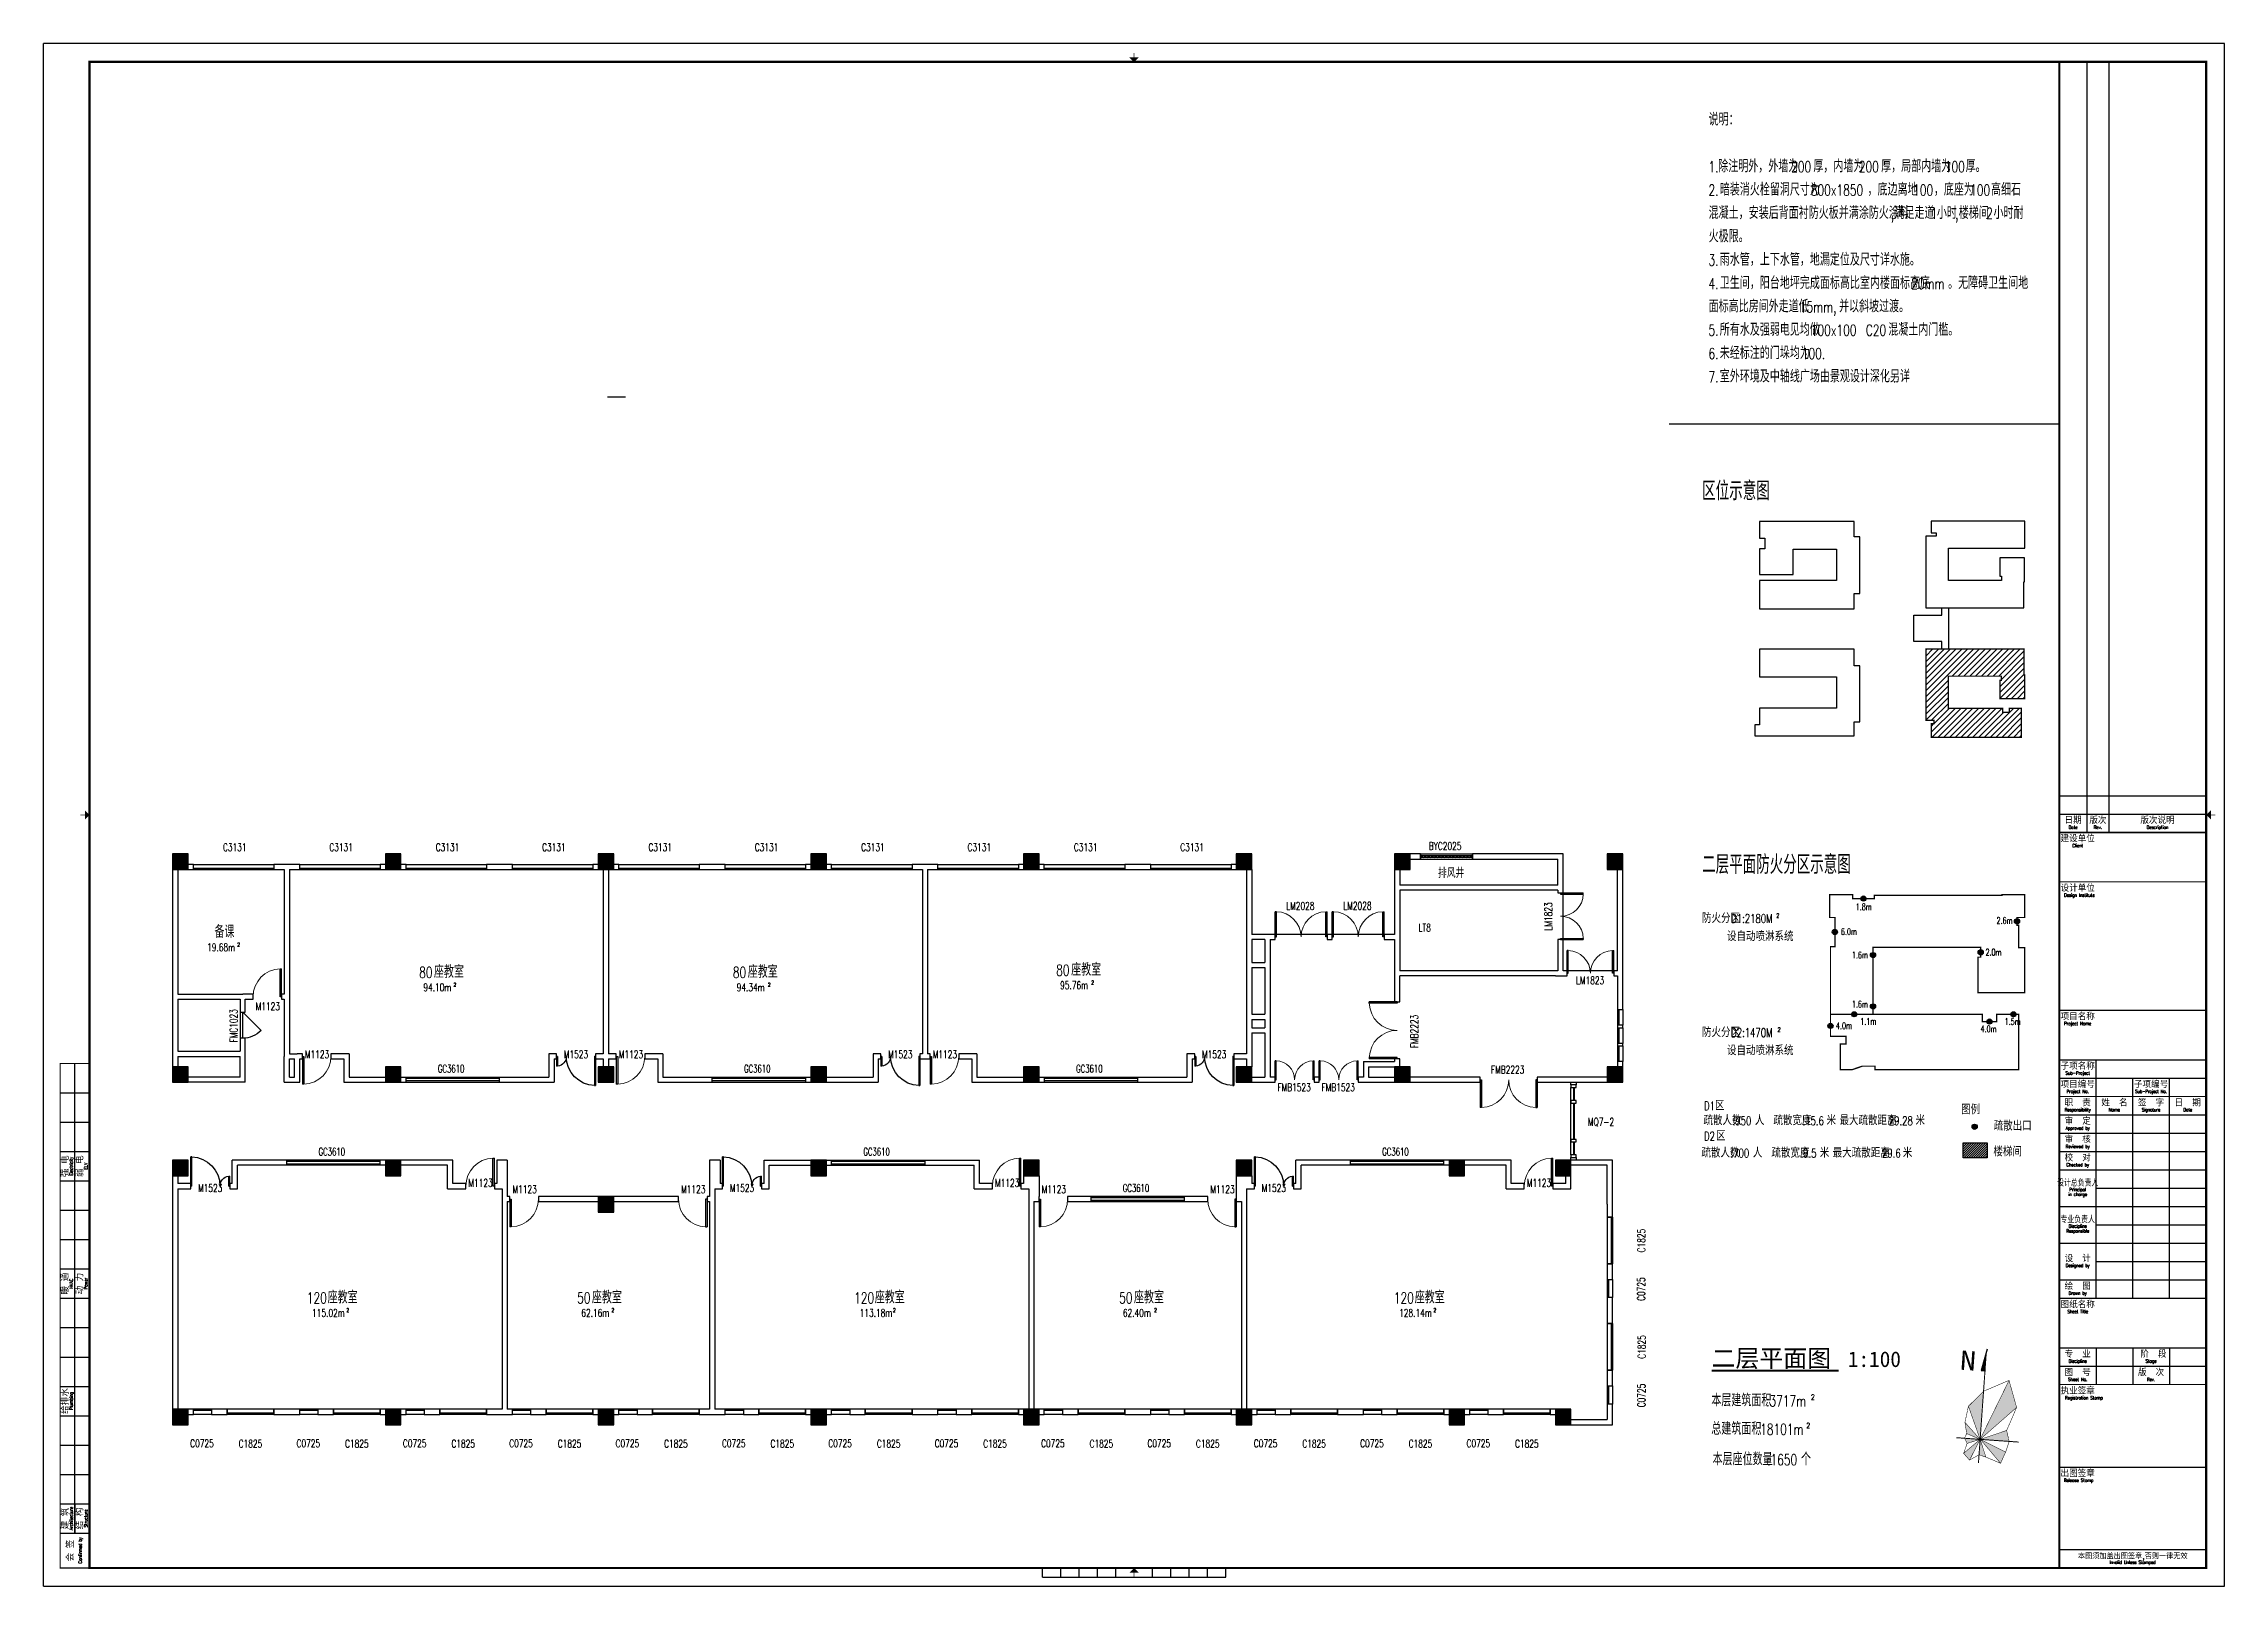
# Model space of a CAD drawing. Header units: millimetres. Extents: x 0 to 180559, y 0 to 202470.
# Drawn here: x 0 to 84062, y 74857 to 134316 of the extents above; entities that cross this region are included whole.
import ezdxf
from ezdxf.enums import TextEntityAlignment as Align

# ---------------------------------------------------------------- set-up
doc = ezdxf.new("R2010")
doc.units = ezdxf.units.MM
doc.linetypes.add('DASH', pattern=[0.35, 0.25, -0.1])
for name, color, linetype in [('0-PAVE', 156, 'Continuous'), ('3T_BAR', 7, 'Continuous'), ('AXIS', 3, 'Continuous'), ('COLUMN', 242, 'Continuous'), ('CURTWALL', 122, 'Continuous'), ('DIM_SYMB', 3, 'Continuous'), ('DOOR', 242, 'Continuous'), ('DOOR_FIRE', 4, 'Continuous'), ('DOOR_FIRE_TEXT', 7, 'Continuous'), ('FRAME', 7, 'Continuous'), ('PUB_HATCH', 8, 'Continuous'), ('PUB_TEXT', 7, 'Continuous'), ('SPACE', 7, 'Continuous'), ('WALL', 152, 'Continuous'), ('WINDOW', 122, 'Continuous'), ('WINDOW_TEXT', 7, 'Continuous')]:
    doc.layers.add(name, color=color, linetype=linetype)
doc.styles.add('_TCH_DIM', font='SIMPLEX', dxfattribs={"bigfont": 'GBCBIG'})
doc.styles.add('_TCH_SPACE', font='SIMPLEX', dxfattribs={"height": 5, "bigfont": 'GBCBIG'})
doc.styles.add('_TCH_WINDOW', font='SIMPLEX', dxfattribs={"height": 3.5, "bigfont": 'GBCBIG'})
doc.styles.add('TKZ1_tjhts.shx', font='tjromant.shx', dxfattribs={"bigfont": 'tjhts.shx'})
doc.styles.add('TKZ2_tjkts.shx', font='tjromant.shx', dxfattribs={"bigfont": 'tjkts.shx'})
doc.styles.add('仿宋单线', font='tjromans.shx', dxfattribs={"width": 0.65, "bigfont": 'tjhztxt.shx'})
doc.styles.add('竖标题', font='')
doc.styles.add('黑体', font='')
doc.styles.get('竖标题').set_extended_font_data('SimHei')
doc.styles.get('黑体').set_extended_font_data('SimHei')

msp = doc.modelspace()

# ---------------------------------------------------------------- texts
at = {"layer": 'PUB_TEXT', "color": 0, "style": '_TCH_DIM'}
for s, height, p in [('说明：', 482.3, (64182, 131158, 0)), ('除注明外，外墙为', 482.3, (64553, 129358, 0)), ('厚，内墙为', 482.3, (68219, 129358, 0)), ('厚，局部内墙为', 482.3, (70832, 129358, 0)), ('厚。', 482.3, (74089, 129358, 0)), ('暗装消火栓留洞尺寸为', 482.3, (64611, 128458, 0)), ('，底边离地', 482.3, (70307, 128458, 0)), ('，底座为', 482.3, (72862, 128458, 0)), ('高细石', 482.3, (75067, 128458, 0)), ('混凝土，安装后背面衬防火板并满涂防火涂料', 482.27, (64182, 127558, 0)), ('满足走道', 482.3, (71346, 127558, 0)), ('小时', 482.3, (72979, 127558, 0)), ('楼梯间', 482.3, (73824, 127558, 0)), ('小时耐', 482.3, (75163, 127558, 0)), ('火极限。', 482.3, (64182, 126658, 0)), ('雨水管，上下水管，地漏定位及尺寸详水施。', 482.27, (64611, 125758, 0)), ('卫生间，阳台地坪完成面标高比室内楼面标高底', 482.27, (64611, 124858, 0)), ('。无障碍卫生间地', 482.3, (73412, 124858, 0)), ('面标高比房间外走道低', 482.3, (64182, 123958, 0)), ('并以斜坡过渡。', 482.3, (69207, 123958, 0)), ('所有水及强弱电见均做', 482.3, (64611, 123058, 0)), ('混凝土内门槛。', 482.3, (71107, 123058, 0)), ('未经标注的门垛均为', 482.3, (64611, 122158, 0)), ('室外环境及中轴线广场由景观设计深化另详', 482.27, (64611, 121258, 0)), ('区位示意图', 723.4, (63933, 116718)), ('二层平面防火分区示意图', 723.4, (63933, 102318)), ('区', 386, (64424, 93207)), ('图例', 385.8, (73914, 93053)), ('疏散人数', 385.8, (63983, 92633)), ('人', 386, (65964, 92633)), ('疏散宽度', 385.8, (66679, 92633)), ('米', 386, (68728, 92633)), ('最大疏散距离', 385.8, (69226, 92633)), ('米', 386, (72157, 92633)), ('疏散出口', 385.8, (75169, 92423)), ('疏散人数', 385.8, (63904, 91384)), ('区', 386, (64469, 92038)), ('人', 386, (65884, 91384)), ('疏散宽度', 385.8, (66600, 91384)), ('米', 386, (68466, 91384)), ('最大疏散距离', 385.8, (68964, 91384)), ('米', 386, (71666, 91384)), ('楼梯间', 385.8, (75159, 91429)), ('本层建筑面积', 482.3, (64286, 81794, 0)), ('总建筑面积', 482.3, (64286, 80699, 0)), ('本层座位数量', 482.3, (64334, 79526, 0)), ('个', 482, (67740, 79526, 0))]:
    msp.add_text(s, height=height, dxfattribs=at).set_placement(p)
at = {"layer": 'PUB_TEXT', "color": 0, "style": '_TCH_DIM', "width": 0.705882}
for s, height, p in [('1.', 425, (64182, 129358, 0)), ('200', 425, (67362, 129358, 0)), ('200', 425, (69974, 129358, 0)), ('100', 425, (73289, 129358, 0)), ('2.', 425, (64182, 128458, 0)), ('800x1850', 425, (68121, 128458, 0)), ('100', 425, (72062, 128458, 0)), ('100', 425, (74267, 128458, 0)), ('1', 425, (72750, 127558, 0)), ('2', 425, (74877, 127558, 0)), (',', 425, (71203, 127558, 0)), (',', 425, (73681, 127558, 0)), ('3.', 425, (64182, 125758, 0)), ('4.', 425, (64182, 124858, 0)), ('20mm', 425, (71983, 124858, 0)), ('15mm,', 425, (67693, 123958, 0)), ('5.', 425, (64182, 123058, 0)), ('100x100', 425, (68121, 123058, 0)), ('C20', 425, (70236, 123058, 0)), ('6.', 425, (64182, 122158, 0)), ('100.', 425, (67770, 122158, 0)), ('7.', 425, (64182, 121258, 0)), ('.', 425, (71281, 121258, 0)), ('1.8m', 255, (69854, 100922)), ('6.0m', 255, (69281, 99963)), ('2.6m', 255, (75281, 100393)), ('1.6m', 255, (69705, 99063)), ('2.0m', 255, (74854, 99169)), ('1.6m', 255, (69705, 97166)), ('1.1m', 255, (70030, 96505)), ('1.5m', 255, (75593, 96499)), ('4.0m', 255, (69092, 96337)), ('4.0m', 255, (74663, 96219)), ('D1', 340, (64001, 93207)), (':950', 340, (65107, 92633)), (':15.6', 340, (67803, 92633)), ('29.28', 340, (71128, 92633)), ('D2', 340, (64001, 92038)), (':700', 340, (65027, 91384)), (':9.5', 340, (67723, 91384)), ('29.6', 340, (70866, 91384)), (':3717m', 425, (66393, 81794, 0)), ('2', 212, (68121, 82044, 0)), (':18101m', 425, (66042, 80699, 0)), ('2', 212, (67942, 80949, 0)), (':1650', 425, (66440, 79526, 0))]:
    msp.add_text(s, height=height, dxfattribs=at).set_placement(p)
at = {"layer": 'PUB_TEXT'}
for s, height, style, p in [('防火分区', 385.8, '_TCH_DIM', (63926, 100426)), ('设自动喷淋系统', 385.8, '_TCH_DIM', (64888, 99726)), ('防火分区', 385.8, '_TCH_DIM', (63926, 96028)), ('设自动喷淋系统', 385.8, '_TCH_DIM', (64888, 95328)), ('二层平面图', 675.9, '黑体', (64294, 83313)), ('1:100', 600.8, '黑体', (69550, 83313))]:
    msp.add_text(s, height=height, dxfattribs=dict(at, style=style)).set_placement(p)
at = {"layer": 'PUB_TEXT', "style": '_TCH_DIM', "width": 0.705882}
for s, height, p in [('D1:2180M', 340, (65049, 100426)), ('2', 170, (66786, 100626)), ('D2:1470M', 340, (65049, 96028)), ('2', 170, (66832, 96228))]:
    msp.add_text(s, height=height, dxfattribs=at).set_placement(p)
at = {"layer": 'SPACE', "style": '_TCH_SPACE'}
for s, p in [('备课', (6586, 99850)), ('座教室', (15045, 98309)), ('座教室', (27143, 98309)), ('座教室', (39608, 98391)), ('座教室', (10948, 85762)), ('座教室', (21134, 85762)), ('座教室', (32038, 85762)), ('座教室', (42030, 85762)), ('座教室', (52852, 85762))]:
    msp.add_text(s, height=482.3, dxfattribs=at).set_placement(p)
at = {"layer": 'SPACE', "style": '_TCH_SPACE', "width": 0.705882}
for s, height, p in [('19.68m', 297.5, (6303, 99338)), ('2', 149, (7463, 99513)), ('80', 425, (14474, 98309)), ('80', 425, (26571, 98309)), ('80', 425, (39037, 98391)), ('94.10m', 297.5, (14639, 97797)), ('2', 149, (15799, 97972)), ('94.34m', 297.5, (26717, 97797)), ('2', 149, (27917, 97972)), ('95.76m', 297.5, (39182, 97879)), ('2', 149, (40382, 98054)), ('120', 425, (10148, 85762)), ('50', 425, (20562, 85762)), ('120', 425, (31238, 85762)), ('50', 425, (41458, 85762)), ('120', 425, (52052, 85762)), ('115.02m', 297.5, (10348, 85250)), ('2', 149, (11668, 85425)), ('62.16m', 297.5, (20728, 85250)), ('2', 149, (21888, 85425)), ('113.18m', 297.5, (31457, 85250)), ('2', 149, (32737, 85425)), ('62.40m', 297.5, (41604, 85250)), ('2', 149, (42804, 85425)), ('128.14m', 297.5, (52252, 85250)), ('2', 149, (53572, 85425))]:
    msp.add_text(s, height=height, dxfattribs=at).set_placement(p)
at = {"layer": 'WINDOW_TEXT', "style": '_TCH_WINDOW'}
msp.add_text('排风井', height=337.6, dxfattribs=at).set_placement((53751, 102163))
at = {"layer": 'WINDOW_TEXT', "style": '_TCH_WINDOW', "width": 0.705882}
for s, p in [('LT8', (52997, 100096)), ('MQ7-2', (59531, 92612))]:
    msp.add_text(s, height=297.5, dxfattribs=at).set_placement(p)

# ---------------------------------------------------------------- blocks, each defined once
blk = doc.blocks.new('TJAD_TK_A0_A')
at = {"layer": 'FRAME'}
for p, q in [((1188.9, 841.1), (-0.1, 841.1)), ((-0.1, 0.1), (-0.1, 841.1)), ((1188.9, 0.1), (1188.9, 841.1)), ((1113.9, 831.1), (1113.9, 411.1)), ((1125.9, 831.1), (1125.9, 411.1)), ((1098.9, 431.1), (1178.9, 431.1)), ((1098.9, 421.1), (1178.9, 421.1)), ((1098.9, 411.1), (1178.9, 411.1)), ((1098.9, 287.1), (1178.9, 287.1)), ((1118.9, 157.1), (1118.9, 287.1)), ((16.9, 29.1), (16.9, 285.1)), ((1098.9, 277.1), (1178.9, 277.1)), ((1138.9, 157.1), (1138.9, 277.1)), ((1158.9, 157.1), (1158.9, 277.1)), ((8.9, 269.1), (24.9, 269.1)), ((8.9, 253.1), (24.9, 253.1)), ((1098.9, 257.1), (1178.9, 257.1)), ((1098.9, 247.1), (1178.9, 247.1)), ((8.9, 237.1), (24.9, 237.1)), ((1098.9, 237.1), (1178.9, 237.1)), ((1098.9, 227.1), (1178.9, 227.1)), ((8.9, 221.1), (24.9, 221.1)), ((1118.9, 217.1), (1178.9, 217.1)), ((8.9, 205.1), (24.9, 205.1)), ((1098.9, 207.1), (1178.9, 207.1)), ((1118.9, 197.1), (1178.9, 197.1)), ((8.9, 189.1), (24.9, 189.1)), ((1098.9, 187.1), (1178.9, 187.1)), ((8.9, 173.1), (24.9, 173.1)), ((1098.9, 167.1), (1178.9, 167.1)), ((1118.9, 177.1), (1178.9, 177.1)), ((8.9, 157.1), (24.9, 157.1)), ((8.9, 141.1), (24.9, 141.1)), ((8.9, 125.1), (24.9, 125.1)), ((1098.9, 130.1), (1178.9, 130.1)), ((1098.9, 120.1), (1178.9, 120.1)), ((1118.9, 130.1), (1118.9, 110.1)), ((1138.9, 130.1), (1138.9, 110.1)), ((1158.9, 130.1), (1158.9, 110.1)), ((8.9, 109.1), (24.9, 109.1)), ((8.9, 93.1), (24.9, 93.1)), ((8.9, 77.1), (24.9, 77.1)), ((8.9, 61.1), (24.9, 61.1)), ((1098.9, 65.1), (1178.9, 65.1)), ((8.9, 45.1), (24.9, 45.1)), ((16.9, 45.1), (16.9, 29.1)), ((8.9, 29.1), (24.9, 29.1)), ((1098.9, 20.1), (1178.9, 20.1)), ((-0.1, 0.1), (1188.9, 0.1)), ((544.4, 5.1), (544.4, 10.1)), ((544.4, 5.1), (644.4, 5.1)), ((554.4, 5.1), (554.4, 10.1)), ((564.4, 5.1), (564.4, 10.1)), ((574.4, 5.1), (574.4, 10.1)), ((584.4, 5.1), (584.4, 10.1)), ((604.4, 5.1), (604.4, 10.1)), ((614.4, 5.1), (614.4, 10.1)), ((624.4, 5.1), (624.4, 10.1)), ((634.4, 5.1), (634.4, 10.1)), ((644.4, 5.1), (644.4, 10.1))]:
    blk.add_line(p, q, dxfattribs=at)
for points, const_width in [([(594.4, 833.5), (594.4, 836)], 0.3), ([(1098.9, 831.1), (1098.9, 10.1)], 1), ([(22.4, 420.6), (19.9, 420.6)], 0.3), ([(1181.5, 420.6), (1184, 420.6)], 0.3), ([(1098.9, 411.1), (1178.9, 411.1)], 0.6), ([(1098.9, 384.1), (1178.9, 384.1)], 0.6), ([(1098.9, 314.1), (1178.9, 314.1)], 0.6), ([(24.9, 10.1), (8.9, 10.1), (8.9, 285.1), (24.9, 285.1)], 0.6), ([(1098.9, 267.1), (1178.9, 267.1)], 0.6), ([(1098.9, 157.1), (1178.9, 157.1)], 0.6), ([(1098.9, 110.1), (1178.9, 110.1)], 0.6), ([(594.4, 7.6), (594.4, 5.1)], 0.3)]:
    blk.add_lwpolyline(points, dxfattribs=dict(at, const_width=const_width))
at = {"layer": 'FRAME', "const_width": 1.2}
blk.add_lwpolyline([(1178.9, 10.1), (1178.9, 831.1), (24.9, 831.1), (24.9, 10.1)], close=True, dxfattribs=at)
at = {"layer": 'FRAME'}
for points in [[(591.9, 833.5), (596.9, 833.5), (594.4, 831)], [(22.4, 418.1), (22.4, 423.1), (24.9, 420.6)], [(1181.5, 418.1), (1181.5, 423.1), (1179, 420.6)], [(596.9, 7.6), (591.9, 7.6), (594.4, 10.1)]]:
    blk.add_solid(points, dxfattribs=at)
at = {"style": 'TKZ1_tjhts.shx'}
for tag, p, height, flags in [('ClientChinese_001', (977.8, 443.6), 5, 8), ('ClientChinese_002', (1013.7, 434.7), 5, 8), ('DescriptionChineseA_001', (1089.5, 425.9), 3.6, 8), ('RevA', (1115.2, 424.6), 3, 8), ('ProjectNameChinese_001', (992.7, 296.2), 5, 8), ('SubProjectChinese_001', (1095, 282.7), 3, 8), ('SubProjectNo', (1158.7, 271.3), 3, 8), ('ApprovedBy', (1120.4, 250.3), 3.6, 8), ('ApprovedBySignPos', (1139.5, 247.8), 3.6, 9), ('ReviewedBy', (1120.4, 240.4), 3.6, 8), ('ReviewedBySignPos', (1139.6, 238.1), 3.6, 9), ('CheckedBy', (1120.4, 230.6), 3.6, 8), ('CheckedBySignPos', (1139, 228.1), 3.6, 9), ('PrincipalInCharge1', (1120.4, 219.9), 3.6, 8), ('PrincipalInCharge2', (1120.4, 210.4), 3.6, 8), ('PrincipalInCharge1SignPos', (1138.8, 217.2), 3.6, 9), ('DisciplineResponsible1', (1120.4, 200.1), 3.6, 8), ('PrincipalInCharge2SignPos', (1138.6, 207.7), 3.6, 9), ('DisciplineResponsible2', (1120.4, 190.1), 3.6, 8), ('DisciplineResponsible2SignPos', (1139, 187.6), 3.6, 9), ('DisciplineResponsible1SignPos', (1139.2, 197.4), 3.6, 9), ('DesignedBy1', (1120.4, 180.5), 3.6, 8), ('DesignedBy1SignPos', (1138.5, 177.7), 3.6, 9), ('DesignedBy2', (1120.4, 169.8), 3.6, 8), ('DesignedBy2SignPos', (1138.7, 167.2), 3.6, 9), ('DrawnBy', (1120.4, 160.2), 3.6, 8), ('DrawnBySignPos', (1138.7, 157.8), 3.6, 9), ('DisciplineChinese', (1119.2, 125.8), 3.6, 8), ('DisciplineEnglish', (1119.4, 122.2), 2.2, 8), ('StageChinese', (1158.8, 125.4), 3.6, 8), ('StageEnglish', (1158.9, 121.7), 2.2, 8), ('SheetNo', (1118.9, 114), 3, 8), ('Rev2', (1158.9, 113.6), 3, 8)]:
    blk.add_attdef(tag, p, '', height=height, dxfattribs=dict(at, flags=flags))
at = {"style": 'TKZ1_tjhts.shx', "width": 0.7, "flags": 8}
for tag, p, height in [('DateA', (1099.4, 424.6), 3), ('ProjectNo', (1119.3, 270.6), 3), ('ApprovedByDate', (1159.9, 250.4), 3.6), ('ReviewedByDate', (1159.9, 241), 3.6), ('CheckedByDate', (1159.9, 230.4), 3.6), ('PrincipalInCharge1Date', (1159.9, 220.4), 3.6), ('PrincipalInCharge2Date', (1159.9, 210.6), 3.6), ('DisciplineResponsible1Date', (1159.9, 200), 3.6), ('DisciplineResponsible2Date', (1159.9, 190.4), 3.6), ('DesignedBy1Date', (1159.9, 179.9), 3.6), ('DesignedBy2Date', (1159.9, 169.4), 3.6), ('DrawnByDate', (1159.9, 159.8), 3.6)]:
    blk.add_attdef(tag, p, '', height=height, dxfattribs=at)
at = {"style": 'TKZ1_tjhts.shx', "flags": 8}
for tag, height, p in [('DescriptionEnglishA', 2.2, (1150.8, 423.3)), ('ClientEnglish', 3, (1139.5, 390.6)), ('ProjectNameEnglish', 3, (1142, 290.3)), ('SubProjectEnglish', 2.2, (1148.8, 279.7)), ('SheetTitleEnglish', 3, (1142.8, 135.3))]:
    blk.add_attdef(tag, text='', height=height, dxfattribs=at).set_placement(p, align=Align.MIDDLE_CENTER)
at = {"style": 'TKZ1_tjhts.shx', "flags": 9}
for tag, p in [('Electricity3SignPos', (15.7, 269.9)), ('Electricity2SignPos', (15.7, 253.1)), ('ELV3SignPos', (23.5, 269.6)), ('ELV2SignPos', (23.5, 252.8)), ('Electricity1SignPos', (15.6, 237.8)), ('ELV1SignPos', (23.4, 237.5)), ('HVAC3SignPos', (15, 205.9)), ('Power3SignPos', (23.2, 205.9)), ('HVAC2SignPos', (15.1, 189.2)), ('Power2SignPos', (23.4, 189.5)), ('HVAC1SignPos', (15.9, 173.2)), ('Power1SignPos', (23.8, 173.2)), ('Plumbing3SignPos', (16.1, 141.1)), ('Structure7SignPos', (23.2, 141.1)), ('Plumbing2SignPos', (14.8, 125.6)), ('Structure6SignPos', (23, 125.9)), ('Plumbing1SignPos', (15.7, 109.1)), ('Structure5SignPos', (23, 110.1)), ('Structure4SignPos', (23, 93.8)), ('Architecture3SignPos', (16.1, 77.1)), ('Structure3SignPos', (22.7, 77.5)), ('Architecture2SignPos', (15.8, 61.2)), ('Structure2SignPos', (23.1, 62)), ('Architecture1SignPos', (16.9, 45.1)), ('Structure1SignPos', (23.1, 45.9))]:
    blk.add_attdef(tag, p, '', height=2.5, rotation=90, dxfattribs=at)
at = {"style": 'TKZ1_tjhts.shx', "flags": 8}
blk.add_attdef('SheetTitleChinese', text='', height=5, dxfattribs=at).set_placement((1140.4, 148.1), align=Align.TOP_CENTER)
at = {"layer": 'FRAME', "style": 'TKZ2_tjkts.shx'}
for s, height, p in [('日期', 3.6, (1106.4, 417.6)), ('版次', 3.6, (1119.9, 417.6)), ('版次说明', 3.6, (1152.4, 417.6)), ('建设单位', 3.6, (1108.9, 407.6)), ('设计单位', 3.6, (1108.9, 380.6)), ('项目名称', 3.6, (1108.9, 310.6)), ('子项名称', 3.6, (1108.9, 283.6)), ('项目编号', 3.6, (1108.9, 273.6)), ('子项编号', 3.6, (1148.9, 273.6)), ('职  责', 3.6, (1108.9, 263.6)), ('姓  名', 3.6, (1128.9, 263.6)), ('签  字', 3.6, (1148.9, 263.6)), ('日  期', 3.6, (1168.9, 263.6)), ('审  定', 3.6, (1108.9, 253.6)), ('审  核', 3.6, (1108.9, 243.6)), ('校  对', 3.6, (1108.9, 233.6)), ('设  计', 3.6, (1108.9, 178.7)), ('图纸名称', 3.6, (1108.9, 153.6)), ('绘  图', 3.6, (1108.9, 163.6)), ('专  业', 3.6, (1108.9, 126.6)), (' 阶  段', 3.6, (1148.9, 126.6)), ('执业签章', 3.6, (1108.9, 106.6)), ('图  号', 3.6, (1108.9, 116.6)), ('版  次', 3.6, (1148.9, 116.6)), ('出图签章', 3.6, (1108.9, 61.6)), ('本图须加盖出图签章,否则一律无效', 3, (1138.9, 16.5))]:
    blk.add_text(s, height=height, dxfattribs=at).set_placement(p, align=Align.MIDDLE_CENTER)
for s, height, width, p in [('Date', 1.8, 0.8, (1106.4, 413.9)), ('Client', 1.8, 0.8, (1108.9, 403.9)), ('Rev.', 1.8, 0.8, (1119.9, 413.9)), ('Description', 1.8, 0.8, (1152.4, 413.9)), ('Design Institute', 1.8, 0.8, (1109.8, 376.9)), ('Project Name', 1.8, 0.8, (1108.9, 306.9)), ('Sub-Project', 1.8, 0.8, (1108.9, 279.9)), ('Project No.', 1.8, 0.8, (1108.9, 269.9)), ('Sub-Project No.', 1.8, 0.7, (1148.9, 269.9)), ('Responsibility', 1.8, 0.8, (1108.9, 259.9)), ('Approved by', 1.8, 0.8, (1108.9, 249.9)), ('Name', 1.8, 0.8, (1128.9, 259.9)), ('Signature', 1.8, 0.8, (1148.9, 259.9)), ('Date', 1.8, 0.8, (1168.9, 259.9)), ('Reviewed by', 1.8, 0.8, (1108.9, 239.9)), ('Checked by', 1.8, 0.8, (1108.9, 229.9)), ('设计总负责人', 3.6, 0.8, (1108.9, 219.9)), ('in charge', 1.8, 0.8, (1108.9, 213.8)), ('Principal', 1.8, 0.8, (1108.9, 216.4)), ('专业负责人', 3.6, 0.8, (1108.9, 199.9)), ('Responsible', 1.8, 0.8, (1108.9, 193.8)), ('Discipline', 1.8, 0.8, (1108.9, 196.5)), ('Designed by', 1.8, 0.8, (1108.9, 175)), ('Drawn by', 1.8, 0.8, (1108.9, 159.9)), ('Sheet Title', 1.8, 0.8, (1108.9, 149.9)), ('Discipline', 1.8, 0.8, (1108.9, 122.9)), ('Stage', 1.8, 0.8, (1148.9, 122.9)), ('Sheet No.', 1.8, 0.8, (1108.9, 112.9)), ('Rev.', 1.8, 0.8, (1148.9, 112.9)), ('Registration Stamp', 1.8, 0.8, (1112.3, 102.9)), ('Release Stamp', 1.8, 0.8, (1109.4, 57.9)), ('Invalid Unless Stamped', 1.8, 0.8, (1138.9, 13.2))]:
    blk.add_text(s, height=height, dxfattribs=dict(at, width=width)).set_placement(p, align=Align.MIDDLE_CENTER)
for s, p in [('强 电', (11.7, 229.1)), ('弱 电', (19.7, 229.1)), ('暖 通', (11.7, 165.1)), ('动 力', (19.7, 165.1)), ('给排水', (11.7, 101.1)), ('建 筑', (11.7, 37.1)), ('结 构', (19.7, 37.1)), ('会 签', (14.5, 19.6))]:
    blk.add_text(s, height=3.6, rotation=90, dxfattribs=at).set_placement(p, align=Align.MIDDLE_CENTER)
at = {"layer": 'FRAME', "style": 'TKZ2_tjkts.shx', "width": 0.8}
for s, p in [('Electricity', (14.9, 229.1)), ('ELV', (22.9, 229.1)), ('HVAC', (14.9, 165.1)), ('Power', (22.9, 165.1)), ('Plumbing', (14.9, 101.1)), ('Architecture', (14.9, 37.1)), ('Structure', (22.9, 37.1)), ('Confirmed by', (19.8, 19.7))]:
    blk.add_text(s, height=1.8, rotation=90, dxfattribs=at).set_placement(p, align=Align.MIDDLE_CENTER)
blk = doc.blocks.new('WD-HIGH')
at = {"layer": 'WINDOW'}
for p, q in [((1050564, 1525426), (1050564, 1525626)), ((1054164, 1525426), (1054164, 1525626))]:
    blk.add_line(p, q, dxfattribs=at)
at = {"layer": 'WINDOW', "linetype": 'DASH', "extrusion": (0, 0, -1)}
for p, q in [((1054164, 1525576), (1050564, 1525576)), ((1054164, 1525476), (1050564, 1525476))]:
    blk.add_line(p, q, dxfattribs=at)
at = {"layer": 'WINDOW_TEXT', "style": '仿宋单线', "width": 0.65}
blk.add_text('GC3610', height=300, dxfattribs=at).set_placement((1051788, 1525799))
blk = doc.blocks.new('$WINLIB2D$00000004')
at = {"color": 0}
for points in [[(-0.5, 0.5), (-0.5, -0.5)], [(-0.5, 0.5), (0.5, 0.5)], [(0.5, -0.5), (0.5, 0.5)], [(-0.5, 0.241), (0.5, 0.241)], [(-0.5, -0.5), (0.5, -0.5)]]:
    blk.add_lwpolyline(points, dxfattribs=at)
blk = doc.blocks.new('$DorLib2D$00000002')
for p, q in [((-0.5, 0), (-0.5, 0.4875)), ((-0.475, 0.4875), (-0.5, 0.4875)), ((-0.475, 0), (-0.475, 0.4875)), ((0.475, 0), (0.475, 0.4875)), ((0.475, 0.4875), (0.5, 0.4875)), ((0.5, 0), (0.5, 0.4875)), ((-0.5, 0), (-0.475, 0)), ((0.5, 0), (0.475, 0))]:
    blk.add_line(p, q)
at = {"lineweight": 13}
for centre, start, end in [((-0.4875, 0), 0, 88.53072), ((0.4875, 0), 91.46928, 180)]:
    blk.add_arc(centre, 0.4875, start, end, dxfattribs=at)
blk = doc.blocks.new('_FZH')
blk.add_lwpolyline([(-0.5, -0.5), (0.5, -0.5), (0.5, 0.5), (-0.5, 0.5)], close=True)
at = {"layer": 'PUB_HATCH'}
blk.add_solid([(-0.5, -0.5), (0.5, -0.5), (-0.5, 0.5), (0.5, 0.5)], dxfattribs=at)
blk = doc.blocks.new('$DorLib2D$00000001')
for p, q in [((0.45, 0.975), (0.5, 0.975)), ((0.45, 0), (0.45, 0.975)), ((0.5, 0), (0.5, 0.975)), ((0.5, 0), (0.45, 0))]:
    blk.add_line(p, q)
at = {"lineweight": 13}
blk.add_arc((0.475, 0), 0.975, 91.46928, 180, dxfattribs=at)
blk = doc.blocks.new('$DorLib2D$00000225')
at = {"color": 0}
for p, q in [((0.475, -0.001), (0.475, 0.752)), ((0.475, 0.752), (0.5, 0.752)), ((0.5, -0.001), (0.5, 0.752)), ((-0.5, 0), (-0.5, 0.252)), ((-0.475, 0.252), (-0.5, 0.252)), ((-0.475, 0), (-0.475, 0.252)), ((-0.475, 0), (-0.5, 0)), ((0.475, -0.001), (0.5, -0.001))]:
    blk.add_line(p, q, dxfattribs=at)
for centre, radius, start, end in [((0.505, -0.002), 0.755, 92.2493, 179.7238), ((-0.501, 0.003), 0.251, 359.7899, 84.0974)]:
    blk.add_arc(centre, radius, start, end, dxfattribs=at)
blk = doc.blocks.new('$WINLIB2D$00000039')
at = {"color": 0}
for points in [[(-0.5, 0.5), (-0.5, -0.5)], [(0.5, 0.5), (-0.5, 0.5)], [(0.5, -0.5), (0.5, 0.5)], [(-0.5, 0.167), (0.5, 0.167)], [(-0.452, -0.167), (-0.5, 0.084)], [(-0.384, -0.167), (-0.448, 0.167)], [(-0.316, -0.167), (-0.38, 0.167)], [(-0.248, -0.167), (-0.312, 0.167)], [(-0.18, -0.167), (-0.244, 0.167)], [(-0.112, -0.167), (-0.176, 0.167)], [(-0.044, -0.167), (-0.108, 0.167)], [(0.024, -0.167), (-0.04, 0.167)], [(0.092, -0.167), (0.028, 0.167)], [(0.16, -0.167), (0.096, 0.167)], [(0.228, -0.167), (0.164, 0.167)], [(0.296, -0.167), (0.232, 0.167)], [(0.364, -0.167), (0.3, 0.167)], [(0.432, -0.167), (0.368, 0.167)], [(0.5, -0.167), (0.436, 0.167)], [(-0.5, -0.167), (0.5, -0.167)], [(0.5, -0.5), (-0.5, -0.5)]]:
    blk.add_lwpolyline(points, dxfattribs=at)
blk = doc.blocks.new('$DorLib2D$00000114')
at = {"color": 0}
blk.add_line((0.5, 0), (-0.207, 0.707), dxfattribs=at)
blk.add_arc((0.5, 0), 1, 135, 180, dxfattribs=at)
blk = doc.blocks.new('n')
at = {"layer": 'FRAME', "ltscale": 0.25}
blk.add_hatch(color=256, dxfattribs=at).paths.add_polyline_path([(0.5, 117.7), (-4, 95.2), (0.5, 95.2)])
at = {"layer": 'FRAME'}
h = blk.add_hatch(color=0, dxfattribs=at)
h.paths.add_polyline_path([(30.1, 24.4), (26.7, 35.5), (0.2, 24.5), (0.3, 24.4)])
h.paths.add_polyline_path([(0.3, 24.4), (22.8, 1.2), (27.2, 13.1)])
h.paths.add_polyline_path([(0, 8.5), (7.3, 6.5), (0, 24.4)])
h.paths.add_polyline_path([(0, 24.4), (-16, 8.8), (-9.4, 2.2)])
h.paths.add_polyline_path([(0, 24.4), (-16.2, 24.4), (-13.1, 19.3)])
h.paths.add_polyline_path([(-14.3, 29.4), (0, 24.4), (-16.9, 40.8)])
h.paths.add_polyline_path([(0, 74.3), (-14.5, 57.7), (0, 24.4)])
blk.add_hatch(color=0, dxfattribs=at).paths.add_polyline_path([(35.3, 60), (25.5, 87.3), (0, 24.4)])
at = {"layer": 'FRAME', "ltscale": 0.25}
blk.add_lwpolyline([(0.5, 117.9), (-4, 95.4), (0.5, 95.4)], dxfattribs=at)
at = {"layer": 'FRAME', "const_width": 1, "flags": 128}
for points in [[(0, 95.3), (0, 0)], [(-24.8, 24.4), (39.8, 24.4)]]:
    blk.add_lwpolyline(points, dxfattribs=at)
at = {"layer": 'FRAME', "color": 0, "const_width": 0.5}
blk.add_lwpolyline([(-16.2, 24.4), (-14.3, 29.4), (-16.9, 40.8), (-14.5, 57.7), (0, 74.3), (25.5, 87.3), (35.3, 60), (26.7, 35.5), (30.1, 24.4), (27.2, 13.1), (22.8, 1.2), (7.3, 6.5), (0, 8.5), (-9.4, 2.2), (-16, 8.8), (-13.1, 19.3)], close=True, dxfattribs=at)
for points in [[(25.5, 87.3), (0, 24.4)], [(-14.5, 57.7), (0, 24.4)], [(35.3, 60), (0, 24.4)], [(-16.9, 40.8), (0, 24.4)], [(0, 24.4), (-16, 8.8)], [(-14.3, 29.4), (0, 24.4)], [(-13.1, 19.3), (0, 24.4)], [(-9.4, 2.2), (0, 24.4)], [(26.7, 35.5), (0, 24.4)], [(0, 24.4), (7.3, 6.5)], [(0.2, 24.5), (22.8, 1.2)], [(0.3, 24.4), (27.2, 13.1)]]:
    blk.add_lwpolyline(points, dxfattribs=at)
at = {"layer": 'FRAME', "style": '竖标题', "width": 1.2}
blk.add_text('N', height=20, dxfattribs=at).set_placement((-26.3, 94.8))
blk = doc.blocks.new('_YZH')
blk.add_circle((0, 0), 0.5)
at = {"layer": 'PUB_HATCH', "const_width": 0.5}
blk.add_lwpolyline([(-0.25, 0, 1), (0.25, 0, 1)], format="xyb", close=True, dxfattribs=at)

# ---------------------------------------------------------------- hatches: boundary and pattern name
at = {"layer": 'PUB_TEXT', "ltscale": 20}
h = msp.add_hatch(dxfattribs=at)
h.set_pattern_fill('ANSI31', color=256, scale=100, style=0)
h.set_pattern_definition([(45, (-739289.5, -1457717.9), (-112.253202, 112.253202), [])])
h.paths.add_polyline_path([(76336, 110987), (72556, 110987), (72556, 108237), (72871, 108237), (72871, 108107), (72761, 108107), (72761, 107577), (76231, 107577), (76231, 108697), (75771, 108697), (75771, 108542), (75516, 108542), (75516, 108697), (73426, 108697), (73426, 109937), (75466, 109937), (75466, 109774), (75411, 109774), (75411, 109067), (76361, 109067), (76361, 109987), (76336, 109987)])
h = msp.add_hatch(dxfattribs=at)
h.set_pattern_fill('ANSI31', color=256, scale=40, style=0)
h.set_pattern_definition([(45, (-481840.785, -347742.255), (-44.9012806, 44.9012806), [])])
h.paths.add_polyline_path([(73999, 91953), (74912, 91953), (74912, 91373), (73999, 91373)])

# ---------------------------------------------------------------- linework, layer by layer
at = {"layer": '0-PAVE', "ltscale": 20}
msp.add_line((21730, 120697), (22430, 120697), dxfattribs=at)
at = {"layer": '3T_BAR'}
for p, q in [((58874, 94185), (58874, 94085)), ((59074, 94185), (58874, 94185)), ((59074, 94085), (59074, 94185)), ((58874, 94085), (59074, 94085)), ((58874, 93585), (58874, 93485)), ((59074, 93585), (58874, 93585)), ((58874, 93485), (59074, 93485)), ((59074, 93485), (59074, 93585)), ((58874, 92085), (58874, 91985)), ((59074, 92085), (58874, 92085)), ((58874, 91985), (59074, 91985)), ((59074, 91985), (59074, 92085)), ((58874, 91485), (58874, 91385)), ((59074, 91485), (58874, 91485)), ((58874, 91385), (59074, 91385)), ((59074, 91385), (59074, 91485))]:
    msp.add_line(p, q, dxfattribs=at)
at = {"layer": '3T_BAR', "ltscale": 20}
msp.add_line((58874, 91485), (58874, 94085), dxfattribs=at)
for points in [[(58874, 94285), (59074, 94285), (59074, 94185), (58874, 94185)], [(58874, 91385), (59074, 91385), (59074, 91285), (58874, 91285)]]:
    msp.add_lwpolyline(points, close=True, dxfattribs=at)
at = {"layer": 'AXIS'}
for points in [[(63926, 100306, 0, 0, 0), (72694, 100306, 80, 0, 0), (72994, 100306, 0, 0, 0)], [(63926, 95908, 0, 0, 0), (72694, 95908, 80, 0, 0), (72994, 95908, 0, 0, 0)]]:
    msp.add_lwpolyline(points, format="xyseb", dxfattribs=at)
at = {"layer": 'CURTWALL'}
for p, q in [((58979, 94085), (58979, 93585)), ((58979, 93485), (58979, 92085)), ((58999, 94085), (58999, 93585)), ((58999, 93485), (58999, 92085)), ((58979, 91985), (58979, 91485)), ((58999, 91985), (58999, 91485))]:
    msp.add_line(p, q, dxfattribs=at)
at = {"layer": 'DIM_SYMB', "const_width": 70}
msp.add_lwpolyline([(64294, 83173), (69190, 83173)], dxfattribs=at)
at = {"layer": 'DOOR_FIRE'}
msp.add_line((7674, 95985), (7674, 96985), dxfattribs=at)
at = {"layer": 'PUB_TEXT', "ltscale": 20}
for points in [[(77657, 119645), (62657, 119645)], [(73171, 110977), (73171, 111277), (72096, 111277), (72096, 112287), (73171, 112287), (73171, 112587)], [(73426, 112587), (73426, 112277), (73426, 111287), (73426, 110977)]]:
    msp.add_lwpolyline(points, dxfattribs=at)
for points in [[(69796, 115902), (66136, 115902), (66136, 115262), (66346, 115262), (66346, 114847), (66136, 114847), (66136, 113852), (67446, 113852), (67446, 114837), (69116, 114837), (69116, 113627), (66136, 113627), (66136, 112537), (69796, 112537), (69796, 113127), (70006, 113127), (70006, 115312), (69796, 115312)], [(73416, 112577), (76336, 112577), (76336, 113577), (76361, 113577), (76361, 114497), (75411, 114497), (75411, 113790), (75466, 113790), (75466, 113627), (73426, 113627), (73426, 114867), (76369, 114867), (76369, 115917), (72761, 115917), (72761, 115457), (72946, 115457), (72946, 115327), (72556, 115327), (72556, 112577), (73181, 112577)], [(69796, 110982), (66136, 110982), (66136, 109917), (69116, 109917), (69116, 108707), (66136, 108707), (66136, 108067), (65966, 108067), (65966, 107642), (69796, 107642), (69796, 108182), (70006, 108182), (70006, 110342), (69796, 110342)], [(73999, 91953), (74912, 91953), (74912, 91373), (73999, 91373)]]:
    msp.add_lwpolyline(points, close=True, dxfattribs=at)
at = {"layer": 'PUB_TEXT', "ltscale": 20, "const_width": 50}
for points in [[(76336, 110987), (72556, 110987), (72556, 108237), (72871, 108237), (72871, 108107), (72761, 108107), (72761, 107577), (76231, 107577), (76231, 108697), (75771, 108697), (75771, 108542), (75516, 108542), (75516, 108697), (73426, 108697), (73426, 109937), (75466, 109937), (75466, 109774), (75411, 109774), (75411, 109067), (76361, 109067), (76361, 109987), (76336, 109987)], [(70519, 96907), (70519, 99487), (74669, 99487), (74669, 99108), (74569, 99108), (74569, 97737), (76369, 97737), (76369, 99477), (76129, 99477), (76129, 100337), (76069, 100337), (76069, 100637), (76369, 100637), (76369, 101517), (75489, 101517), (75489, 101487), (70569, 101487), (70569, 101367), (69729, 101367), (69729, 101517), (68849, 101517), (68849, 100637), (69049, 100637), (69049, 99517), (68879, 99517), (68879, 96907), (69879, 96907), (69869, 96907), (70139, 96907), (70139, 96907)]]:
    msp.add_lwpolyline(points, close=True, dxfattribs=at)
msp.add_lwpolyline([(74729, 96907), (74729, 96627), (75279, 96627), (75279, 96907), (76129, 96907), (76129, 94767), (70599, 94767), (70599, 94907), (70109, 94907), (69699, 94767), (69289, 94767), (69259, 94767), (69259, 95757), (69479, 95757), (69479, 96057), (68879, 96057), (68879, 96907), (69869, 96907), (69879, 96907), (69869, 96907), (70139, 96907), (70139, 96907), (70519, 96907), (70519, 96907), (74729, 96907)], dxfattribs=at)
at = {"layer": 'WALL'}
for p, q in [((5774, 102685), (5574, 102685)), ((5774, 102485), (5774, 102685)), ((9374, 102685), (8874, 102685)), ((8874, 102685), (8874, 102485)), ((9874, 102685), (9374, 102685)), ((9874, 102485), (9874, 102685)), ((13174, 102685), (12974, 102685)), ((12974, 102685), (12974, 102485)), ((13974, 102685), (13774, 102685)), ((13974, 102485), (13974, 102685)), ((18074, 102685), (17074, 102685)), ((17074, 102685), (17074, 102485)), ((18074, 102485), (18074, 102685)), ((21374, 102685), (21174, 102685)), ((21174, 102685), (21174, 102485)), ((22174, 102685), (21974, 102685)), ((22174, 102485), (22174, 102685)), ((26274, 102685), (25274, 102685)), ((25274, 102685), (25274, 102485)), ((26274, 102485), (26274, 102685)), ((29574, 102685), (29374, 102685)), ((29374, 102685), (29374, 102485)), ((30374, 102685), (30174, 102685)), ((30374, 102485), (30374, 102685)), ((33974, 102685), (33474, 102685)), ((33474, 102685), (33474, 102485)), ((34474, 102685), (33974, 102685)), ((34474, 102485), (34474, 102685)), ((37774, 102685), (37574, 102685)), ((37574, 102685), (37574, 102485)), ((38574, 102685), (38374, 102685)), ((38574, 102485), (38574, 102685)), ((42674, 102685), (41674, 102685)), ((41674, 102685), (41674, 102485)), ((42674, 102485), (42674, 102685)), ((45974, 102685), (45774, 102685)), ((45774, 102685), (45774, 102485)), ((53074, 103085), (52674, 103085)), ((52674, 102885), (53074, 102885)), ((53074, 102885), (53074, 103085)), ((58574, 103085), (55074, 103085)), ((55074, 103085), (55074, 102885)), ((55074, 102885), (58374, 102885)), ((58374, 101885), (58374, 102885)), ((58574, 101805), (58574, 103085)), ((4974, 102485), (4974, 97585)), ((5174, 102485), (5174, 97685)), ((5574, 102485), (5774, 102485)), ((8874, 102485), (9274, 102485)), ((9274, 102485), (9274, 97685)), ((9474, 102485), (9874, 102485)), ((9474, 102485), (9474, 97585)), ((12974, 102485), (13174, 102485)), ((13774, 102485), (13974, 102485)), ((17074, 102485), (18074, 102485)), ((21174, 102485), (21374, 102485)), ((21574, 102485), (21574, 95385)), ((21774, 102485), (21774, 95385)), ((21974, 102485), (22174, 102485)), ((25274, 102485), (26274, 102485)), ((29374, 102485), (29574, 102485)), ((30174, 102485), (30374, 102485)), ((33474, 102485), (33874, 102485)), ((33874, 102485), (33874, 95385)), ((34074, 102485), (34074, 95385)), ((34074, 102485), (34474, 102485)), ((37574, 102485), (37774, 102485)), ((38374, 102485), (38574, 102485)), ((41674, 102485), (42674, 102485)), ((45774, 102485), (45974, 102485)), ((46374, 102485), (46374, 99885)), ((46574, 102485), (46574, 99985)), ((52074, 102485), (52074, 101805)), ((52074, 101805), (52074, 99985)), ((52274, 102485), (52274, 101885)), ((58374, 101885), (52274, 101885)), ((58574, 101585), (58574, 101805)), ((60674, 98585), (60674, 102485)), ((60874, 98485), (60874, 102485)), ((58374, 101685), (52274, 101685)), ((52274, 101685), (52274, 99885)), ((58374, 101685), (58374, 101585)), ((58374, 101585), (58574, 101585)), ((46374, 99885), (46374, 98805)), ((46974, 99985), (46574, 99985)), ((46574, 99785), (46574, 98905)), ((47074, 99785), (46574, 99785)), ((47474, 99985), (46974, 99985)), ((47074, 99785), (47074, 98905)), ((47274, 99785), (47474, 99785)), ((47274, 99785), (47274, 98805)), ((47474, 99785), (47474, 99985)), ((49674, 99985), (49474, 99985)), ((49474, 99985), (49474, 99785)), ((49474, 99785), (49674, 99785)), ((49674, 99785), (49674, 99985)), ((52074, 99985), (51674, 99985)), ((51674, 99985), (51674, 99785)), ((51674, 99785), (52074, 99785)), ((52074, 99785), (52074, 98485)), ((52274, 99885), (52274, 98585)), ((58574, 99785), (58374, 99785)), ((58374, 99785), (58374, 98585)), ((58574, 98585), (58574, 99785)), ((46374, 98805), (46374, 96805)), ((46574, 98905), (47074, 98905)), ((46574, 98705), (47074, 98705)), ((46574, 98705), (46574, 96905)), ((47074, 98705), (47074, 96905)), ((47274, 98805), (47274, 97405)), ((52074, 98485), (52074, 97385)), ((58374, 98585), (52274, 98585)), ((52274, 97385), (52274, 98385)), ((58274, 98385), (52274, 98385)), ((58274, 98385), (58724, 98385)), ((58724, 98585), (58574, 98585)), ((58724, 98385), (58724, 98585)), ((60674, 98585), (60524, 98585)), ((60524, 98585), (60524, 98385)), ((60524, 98385), (60674, 98385)), ((60674, 98385), (60674, 97085)), ((60874, 97085), (60874, 98485)), ((4974, 97585), (4974, 95385)), ((5174, 97685), (7674, 97685)), ((8074, 97685), (7674, 97685)), ((8074, 97485), (8074, 97685)), ((9274, 97685), (9174, 97685)), ((9174, 97685), (9174, 97485)), ((9474, 97585), (9474, 95385)), ((5174, 97485), (7574, 97485)), ((5174, 97485), (5174, 95485)), ((7574, 97485), (7574, 96985)), ((7574, 96985), (7774, 96985)), ((7774, 97485), (8074, 97485)), ((7774, 96985), (7774, 97485)), ((9174, 97485), (9274, 97485)), ((9274, 97485), (9274, 95285)), ((46374, 96805), (46374, 96285)), ((46574, 96905), (47074, 96905)), ((46574, 96705), (46934, 96705)), ((46574, 96705), (46574, 96385)), ((46934, 96705), (47074, 96705)), ((47074, 96705), (47074, 96385)), ((47274, 97405), (47274, 96805)), ((47274, 96805), (47274, 96285)), ((52074, 97385), (52274, 97385)), ((60674, 97085), (60874, 97085)), ((7774, 95985), (7574, 95985)), ((7574, 95985), (7574, 95485)), ((7774, 95385), (7774, 95985)), ((46374, 96285), (46374, 95385)), ((46574, 96385), (47074, 96385)), ((46574, 96185), (47074, 96185)), ((46574, 96185), (46574, 95285)), ((47074, 96185), (47074, 94485)), ((47274, 96285), (47274, 94485)), ((60874, 96485), (60674, 96485)), ((60674, 96485), (60674, 96385)), ((60674, 96385), (60874, 96385)), ((60874, 96385), (60874, 96485)), ((4974, 95385), (4974, 94885)), ((5174, 95485), (7574, 95485)), ((5174, 95285), (7574, 95285)), ((5174, 95285), (5174, 94885)), ((7574, 94485), (7574, 95285)), ((7774, 94285), (7774, 95385)), ((9274, 94285), (9274, 95285)), ((9474, 95385), (9774, 95385)), ((9474, 95185), (9674, 95185)), ((9474, 94485), (9474, 95185)), ((9674, 94485), (9674, 95185)), ((9974, 95385), (9774, 95385)), ((9874, 94285), (9874, 95185)), ((9874, 95185), (9974, 95185)), ((9974, 95185), (9974, 95385)), ((11774, 95385), (11074, 95385)), ((11074, 95385), (11074, 95185)), ((11074, 95185), (11574, 95185)), ((11574, 95185), (11574, 94285)), ((11774, 95385), (11774, 94485)), ((19774, 95385), (19474, 95385)), ((19474, 95385), (19474, 94485)), ((19674, 95185), (19774, 95185)), ((19674, 95185), (19674, 94285)), ((19774, 95185), (19774, 95385)), ((21574, 95385), (21274, 95385)), ((21274, 95385), (21274, 95185)), ((21274, 95185), (21574, 95185)), ((21574, 95185), (21574, 94885)), ((22074, 95385), (21774, 95385)), ((21774, 95185), (22074, 95185)), ((21774, 95185), (21774, 94885)), ((22074, 95185), (22074, 95385)), ((23874, 95385), (23174, 95385)), ((23174, 95385), (23174, 95185)), ((23174, 95185), (23674, 95185)), ((23674, 95185), (23674, 94285)), ((23874, 95385), (23874, 94485)), ((32274, 95385), (31974, 95385)), ((31974, 95385), (31974, 94485)), ((32174, 95185), (32274, 95185)), ((32174, 95185), (32174, 94285)), ((32274, 95185), (32274, 95385)), ((33874, 95385), (33774, 95385)), ((33774, 95385), (33774, 95185)), ((33774, 95185), (33974, 95185)), ((33974, 95185), (34174, 95185)), ((34174, 95385), (34074, 95385)), ((34174, 95185), (34174, 95385)), ((35974, 95385), (35274, 95385)), ((35274, 95385), (35274, 95185)), ((35274, 95185), (35774, 95185)), ((35774, 95185), (35774, 94285)), ((35974, 95385), (35974, 94485)), ((44374, 95385), (44074, 95385)), ((44074, 95385), (44074, 94485)), ((44274, 95185), (44374, 95185)), ((44274, 95185), (44274, 94285)), ((44374, 95185), (44374, 95385)), ((46374, 95385), (45874, 95385)), ((45874, 95385), (45874, 95185)), ((45874, 95185), (46374, 95185)), ((46374, 95185), (46374, 94885)), ((46574, 95285), (46574, 94885)), ((50874, 95085), (52074, 95085)), ((50874, 95085), (50874, 94485)), ((52274, 95185), (52074, 95185)), ((52074, 95185), (52074, 95085)), ((52274, 94885), (52274, 95185)), ((60874, 95785), (60674, 95785)), ((60674, 95785), (60674, 95685)), ((60674, 95685), (60874, 95685)), ((60874, 95085), (60674, 95085)), ((60674, 95085), (60674, 94885)), ((60874, 95685), (60874, 95785)), ((60874, 94885), (60874, 95085)), ((7574, 94485), (5574, 94485)), ((7774, 94285), (5574, 94285)), ((9274, 94285), (9874, 94285)), ((9474, 94485), (9674, 94485)), ((11574, 94285), (13174, 94285)), ((11774, 94485), (13174, 94485)), ((13774, 94485), (19474, 94485)), ((13774, 94285), (19674, 94285)), ((23674, 94285), (29574, 94285)), ((23874, 94485), (29574, 94485)), ((30174, 94485), (31974, 94485)), ((30174, 94285), (32174, 94285)), ((35774, 94285), (37774, 94285)), ((35974, 94485), (37774, 94485)), ((38374, 94485), (44074, 94485)), ((38374, 94285), (44274, 94285)), ((46574, 94485), (47074, 94485)), ((46574, 94285), (46974, 94285)), ((46974, 94285), (47474, 94285)), ((47474, 94485), (47274, 94485)), ((47474, 94285), (47474, 94485)), ((49174, 94485), (48974, 94485)), ((48974, 94485), (48974, 94285)), ((48974, 94285), (49174, 94285)), ((49174, 94285), (49174, 94485)), ((50874, 94485), (50674, 94485)), ((50674, 94485), (50674, 94285)), ((50674, 94285), (51174, 94285)), ((51074, 94885), (52074, 94885)), ((51074, 94885), (51074, 94485)), ((51074, 94485), (52074, 94485)), ((51174, 94285), (52074, 94285)), ((55374, 94485), (52674, 94485)), ((52674, 94285), (55374, 94285)), ((55374, 94285), (55374, 94485)), ((60274, 94485), (57574, 94485)), ((57574, 94485), (57574, 94285)), ((57574, 94285), (60274, 94285)), ((5274, 90985), (5274, 90985)), ((5274, 90885), (5274, 90885)), ((7274, 90385), (7274, 91285)), ((13174, 91285), (7274, 91285)), ((7474, 90185), (7474, 91085)), ((13174, 91085), (7474, 91085)), ((15774, 91285), (13774, 91285)), ((15574, 91085), (13774, 91085)), ((15574, 90185), (15574, 91085)), ((15774, 90385), (15774, 91285)), ((17474, 91285), (17474, 90385)), ((17874, 91285), (17474, 91285)), ((17874, 91285), (17874, 90285)), ((25674, 91285), (25674, 90285)), ((26074, 91285), (25674, 91285)), ((26074, 91285), (26074, 90385)), ((27774, 90385), (27774, 91285)), ((27774, 91285), (29574, 91285)), ((27974, 90185), (27974, 91085)), ((27974, 91085), (29574, 91085)), ((30174, 91285), (36074, 91285)), ((30174, 91085), (35874, 91085)), ((35874, 90185), (35874, 91085)), ((36074, 90385), (36074, 91285)), ((48274, 90385), (48274, 91285)), ((54174, 91285), (48274, 91285)), ((48474, 90185), (48474, 91085)), ((54174, 91085), (48474, 91085)), ((56574, 91285), (54774, 91285)), ((56374, 91085), (54774, 91085)), ((56374, 90185), (56374, 91085)), ((56574, 90385), (56574, 91285)), ((60474, 91285), (58874, 91285)), ((60274, 91085), (58874, 91085)), ((60274, 89585), (60274, 91085)), ((60474, 89585), (60474, 91285)), ((4974, 90685), (4974, 90285)), ((4974, 90285), (4974, 81685)), ((5174, 90685), (5174, 90385)), ((5674, 90385), (5174, 90385)), ((5174, 90185), (5674, 90185)), ((5174, 90185), (5174, 81685)), ((5274, 90785), (5274, 90785)), ((5674, 90185), (5674, 90385)), ((7274, 90385), (7174, 90385)), ((7174, 90385), (7174, 90185)), ((7174, 90185), (7474, 90185)), ((15574, 90185), (16274, 90185)), ((16274, 90385), (15774, 90385)), ((16274, 90185), (16274, 90385)), ((17474, 90385), (17374, 90385)), ((17374, 90385), (17374, 90185)), ((17374, 90185), (17674, 90185)), ((17674, 90185), (17674, 89585)), ((17874, 90285), (17874, 89885)), ((25674, 90285), (25674, 89885)), ((25874, 90185), (26174, 90185)), ((25874, 90185), (25874, 89585)), ((26174, 90385), (26074, 90385)), ((26174, 90185), (26174, 90385)), ((27774, 90385), (27674, 90385)), ((27674, 90385), (27674, 90185)), ((27674, 90185), (27974, 90185)), ((35874, 90185), (36574, 90185)), ((36574, 90385), (36074, 90385)), ((36574, 90185), (36574, 90385)), ((37774, 90385), (37674, 90385)), ((37674, 90385), (37674, 90185)), ((37674, 90185), (37974, 90185)), ((37774, 90685), (37774, 90385)), ((37974, 90185), (37974, 89585)), ((38374, 90685), (38374, 90285)), ((38374, 90285), (38374, 89885)), ((45974, 90685), (45974, 90285)), ((45974, 90285), (45974, 89885)), ((46374, 90185), (46674, 90185)), ((46374, 90185), (46374, 89585)), ((46574, 90685), (46574, 90385)), ((46674, 90385), (46574, 90385)), ((46674, 90185), (46674, 90385)), ((48274, 90385), (48174, 90385)), ((48174, 90385), (48174, 90185)), ((48174, 90185), (48474, 90185)), ((56374, 90185), (57074, 90185)), ((57074, 90385), (56574, 90385)), ((57074, 90185), (57074, 90385)), ((58674, 90385), (58174, 90385)), ((58174, 90385), (58174, 90185)), ((58174, 90185), (58874, 90185)), ((58674, 90385), (58674, 90685)), ((58874, 90185), (58874, 90685)), ((17674, 89585), (17674, 81685)), ((17974, 89885), (17874, 89885)), ((17874, 89685), (17974, 89685)), ((17874, 89685), (17874, 81685)), ((17974, 89685), (17974, 89885)), ((21374, 89885), (19074, 89885)), ((19074, 89885), (19074, 89685)), ((19074, 89685), (21374, 89685)), ((24474, 89885), (21974, 89885)), ((21974, 89685), (24474, 89685)), ((24474, 89685), (24474, 89885)), ((25674, 89885), (25574, 89885)), ((25574, 89885), (25574, 89685)), ((25574, 89685), (25674, 89685)), ((25674, 89685), (25674, 81685)), ((25874, 89585), (25874, 81685)), ((37974, 89585), (37974, 81685)), ((38174, 89685), (38374, 89685)), ((38174, 89685), (38174, 81685)), ((38374, 89685), (38374, 89885)), ((44874, 89885), (39474, 89885)), ((39474, 89885), (39474, 89685)), ((39474, 89685), (44874, 89685)), ((44874, 89685), (44874, 89885)), ((45974, 89885), (45974, 89685)), ((45974, 89685), (46174, 89685)), ((46174, 89685), (46174, 81685)), ((46374, 89585), (46374, 81685)), ((60274, 89585), (60274, 89085)), ((60474, 89085), (60474, 89585)), ((60274, 89085), (60474, 89085)), ((60474, 87285), (60274, 87285)), ((60274, 87285), (60274, 86685)), ((60274, 86685), (60474, 86685)), ((60474, 86685), (60474, 87285)), ((60474, 85985), (60274, 85985)), ((60274, 85985), (60274, 84985)), ((60474, 84985), (60474, 85985)), ((60274, 84985), (60474, 84985)), ((60474, 83185), (60274, 83185)), ((60274, 83185), (60274, 82585)), ((60274, 82585), (60474, 82585)), ((60474, 82585), (60474, 83185)), ((5774, 81685), (5574, 81685)), ((5774, 81485), (5774, 81685)), ((7074, 81685), (6474, 81685)), ((6474, 81685), (6474, 81485)), ((7074, 81485), (7074, 81685)), ((9874, 81685), (8874, 81685)), ((8874, 81685), (8874, 81485)), ((9874, 81485), (9874, 81685)), ((11174, 81685), (10574, 81685)), ((10574, 81685), (10574, 81485)), ((11174, 81485), (11174, 81685)), ((13174, 81685), (12974, 81685)), ((12974, 81685), (12974, 81485)), ((13974, 81685), (13774, 81685)), ((13974, 81485), (13974, 81685)), ((15274, 81685), (14674, 81685)), ((14674, 81685), (14674, 81485)), ((15274, 81485), (15274, 81685)), ((17674, 81685), (17074, 81685)), ((17074, 81685), (17074, 81485)), ((18074, 81685), (17874, 81685)), ((18074, 81485), (18074, 81685)), ((19374, 81685), (18774, 81685)), ((18774, 81685), (18774, 81485)), ((19374, 81485), (19374, 81685)), ((21374, 81685), (21174, 81685)), ((21174, 81685), (21174, 81485)), ((22174, 81685), (21974, 81685)), ((22174, 81485), (22174, 81685)), ((23474, 81685), (22874, 81685)), ((22874, 81685), (22874, 81485)), ((23474, 81485), (23474, 81685)), ((25674, 81685), (25274, 81685)), ((25274, 81685), (25274, 81485)), ((26274, 81685), (25874, 81685)), ((26274, 81485), (26274, 81685)), ((27574, 81685), (26974, 81685)), ((26974, 81685), (26974, 81485)), ((27574, 81485), (27574, 81685)), ((29574, 81685), (29374, 81685)), ((29374, 81685), (29374, 81485)), ((30374, 81685), (30174, 81685)), ((30374, 81485), (30374, 81685)), ((31674, 81685), (31074, 81685)), ((31074, 81685), (31074, 81485)), ((31674, 81485), (31674, 81685)), ((34474, 81685), (33474, 81685)), ((33474, 81685), (33474, 81485)), ((34474, 81485), (34474, 81685)), ((35774, 81685), (35174, 81685)), ((35174, 81685), (35174, 81485)), ((35774, 81485), (35774, 81685)), ((37774, 81685), (37574, 81685)), ((37574, 81685), (37574, 81485)), ((38574, 81685), (38374, 81685)), ((38574, 81485), (38574, 81685)), ((39874, 81685), (39274, 81685)), ((39274, 81685), (39274, 81485)), ((39874, 81485), (39874, 81685)), ((42674, 81685), (41674, 81685)), ((41674, 81685), (41674, 81485)), ((42674, 81485), (42674, 81685)), ((43974, 81685), (43374, 81685)), ((43374, 81685), (43374, 81485)), ((43974, 81485), (43974, 81685)), ((45974, 81685), (45774, 81685)), ((45774, 81685), (45774, 81485)), ((46774, 81685), (46574, 81685)), ((46774, 81485), (46774, 81685)), ((48074, 81685), (47474, 81685)), ((47474, 81685), (47474, 81485)), ((48074, 81485), (48074, 81685)), ((50874, 81685), (49874, 81685)), ((49874, 81685), (49874, 81485)), ((50874, 81485), (50874, 81685)), ((52174, 81685), (51574, 81685)), ((51574, 81685), (51574, 81485)), ((52174, 81485), (52174, 81685)), ((54174, 81685), (53974, 81685)), ((53974, 81685), (53974, 81485)), ((54974, 81685), (54774, 81685)), ((54974, 81485), (54974, 81685)), ((56274, 81685), (55674, 81685)), ((55674, 81685), (55674, 81485)), ((56274, 81485), (56274, 81685)), ((58274, 81685), (58074, 81685)), ((58074, 81685), (58074, 81485)), ((60474, 81885), (60274, 81885)), ((60274, 81885), (60274, 81285)), ((60474, 81085), (60474, 81885)), ((5574, 81485), (5774, 81485)), ((6474, 81485), (7074, 81485)), ((8874, 81485), (9874, 81485)), ((10574, 81485), (11174, 81485)), ((12974, 81485), (13174, 81485)), ((13774, 81485), (13974, 81485)), ((14674, 81485), (15274, 81485)), ((17074, 81485), (17574, 81485)), ((17574, 81485), (18074, 81485)), ((18774, 81485), (19374, 81485)), ((21174, 81485), (21374, 81485)), ((21974, 81485), (22174, 81485)), ((22874, 81485), (23474, 81485)), ((25274, 81485), (25774, 81485)), ((25774, 81485), (26274, 81485)), ((26974, 81485), (27574, 81485)), ((29374, 81485), (29574, 81485)), ((30174, 81485), (30374, 81485)), ((31074, 81485), (31674, 81485)), ((33474, 81485), (34474, 81485)), ((35174, 81485), (35774, 81485)), ((37574, 81485), (37774, 81485)), ((38374, 81485), (38574, 81485)), ((39274, 81485), (39874, 81485)), ((41674, 81485), (42674, 81485)), ((43374, 81485), (43974, 81485)), ((45774, 81485), (45974, 81485)), ((46574, 81485), (46774, 81485)), ((47474, 81485), (48074, 81485)), ((49874, 81485), (50874, 81485)), ((51574, 81485), (52174, 81485)), ((53974, 81485), (54174, 81485)), ((54774, 81485), (54974, 81485)), ((55674, 81485), (56274, 81485)), ((58074, 81485), (58274, 81485)), ((58874, 81285), (60274, 81285)), ((58874, 81085), (60474, 81085))]:
    msp.add_line(p, q, dxfattribs=at)
at = {"layer": 'WINDOW'}
for p, q in [((58574, 99785), (58574, 101585)), ((49474, 99985), (47474, 99985)), ((51674, 99985), (49674, 99985)), ((60524, 98585), (58724, 98585))]:
    msp.add_line(p, q, dxfattribs=at)
at = {"layer": 'WINDOW', "ltscale": 20}
msp.add_lwpolyline([(7574, 96985), (7574, 95985)], dxfattribs=at)

# ---------------------------------------------------------------- block references
at = {"layer": 'COLUMN'}
for name, p, xscale, yscale, zscale in [('_FZH', (5274, 102785), 600, 600, 600), ('_FZH', (13474, 102785), 600, 600, 600), ('_FZH', (21674, 102785), 600, 600, 600), ('_FZH', (29874, 102785), 600, 600, 600), ('_FZH', (38074, 102785), 600, 600, 600), ('_FZH', (46274, 102785), 600, 600, 600), ('_YZH', (70149, 101367), 200, 200, 200), ('_YZH', (69049, 100077), 200, 200, 200), ('_YZH', (76069, 100487), 200, 200, 200), ('_YZH', (70519, 99187), 200, 200, 200), ('_YZH', (74669, 99293), 200, 200, 200), ('_YZH', (69793, 96907), 200, 200, 200), ('_YZH', (70519, 97207), 200, 200, 200), ('_YZH', (75004, 96627), 200, 200, 200), ('_YZH', (75933, 96907), 200, 200, 200), ('_YZH', (68879, 96457), 200, 200, 200), ('_FZH', (5274, 94585), 600, 600, 600), ('_FZH', (13474, 94585), 600, 600, 600), ('_FZH', (21674, 94585), 600, 600, 600), ('_FZH', (29874, 94585), 600, 600, 600), ('_FZH', (38074, 94585), 600, 600, 600), ('_FZH', (46274, 94585), 600, 600, 600), ('_YZH', (74435, 92572), 200, 200, 200), ('_FZH', (5274, 90985), 600, 600, 600), ('_FZH', (13474, 90985), 600, 600, 600), ('_FZH', (29874, 90985), 600, 600, 600), ('_FZH', (38074, 90985), 600, 600, 600), ('_FZH', (46274, 90985), 600, 600, 600), ('_FZH', (54474, 90985), 600, 600, 600), ('_FZH', (58574, 90985), 600, 600, 600), ('_FZH', (21674, 89585), 600, 599.999999725027, 599.999999725027), ('_FZH', (5274, 81385), 600, 600, 600), ('_FZH', (13474, 81385), 600, 600, 600), ('_FZH', (21674, 81385), 600, 600, 600), ('_FZH', (29874, 81385), 600, 600, 600), ('_FZH', (38074, 81385), 600, 600, 600), ('_FZH', (46274, 81385), 600, 600, 600), ('_FZH', (54474, 81385), 600, 600, 600), ('_FZH', (58574, 81385), 600, 600, 600)]:
    msp.add_blockref(name, p, dxfattribs=dict(at, xscale=xscale, yscale=yscale, zscale=zscale))
at = {"layer": 'COLUMN', "xscale": 600, "yscale": 600, "zscale": 600, "rotation": 90}
for p in [(52374, 102785), (60574, 102785), (52374, 94585), (60574, 94585)]:
    msp.add_blockref('_FZH', p, dxfattribs=at)
at = {"layer": 'DOOR'}
ref = msp.add_blockref('$DorLib2D$00000002', (48474, 99885), dxfattribs=dict(at, xscale=2000, yscale=-2000, zscale=2000, rotation=180))
ref.add_attrib('A', 'LM2028', (47899, 100935), dxfattribs={"layer": 'WINDOW_TEXT', "ltscale": 20, "height": 297.5, "style": '_TCH_WINDOW', "width": 0.705882})
ref = msp.add_blockref('$DorLib2D$00000002', (50674, 99885), dxfattribs=dict(at, xscale=2000, yscale=-2000, zscale=2000, rotation=180))
ref.add_attrib('A', 'LM2028', (50099, 100937), dxfattribs={"layer": 'WINDOW_TEXT', "ltscale": 20, "height": 297.5, "style": '_TCH_WINDOW', "width": 0.705882})
ref = msp.add_blockref('$DorLib2D$00000002', (58474, 100685), dxfattribs=dict(at, xscale=-1800, yscale=-1800, zscale=-1800, rotation=89.9999999998585))
ref.add_attrib('A', 'LM1823', (58148, 100130), dxfattribs={"layer": 'WINDOW_TEXT', "ltscale": 20, "height": 297.5, "rotation": 90, "style": '_TCH_WINDOW', "width": 0.705882})
ref = msp.add_blockref('$DorLib2D$00000002', (59624, 98485), dxfattribs=dict(at, xscale=1800, yscale=-1800, zscale=1800, rotation=179.9999999997506))
ref.add_attrib('A', 'LM1823', (59069, 98061), dxfattribs={"layer": 'WINDOW_TEXT', "ltscale": 20, "height": 297.5, "rotation": 360, "style": '_TCH_WINDOW', "width": 0.705882})
ref = msp.add_blockref('$DorLib2D$00000001', (8624, 97585), dxfattribs=dict(at, xscale=1100, yscale=1100, zscale=1100))
ref.add_attrib('A', 'M1123', (8174, 97061), dxfattribs={"layer": 'WINDOW_TEXT', "ltscale": 20, "height": 297.5, "style": '_TCH_WINDOW', "width": 0.705882})
ref = msp.add_blockref('$DorLib2D$00000001', (10524, 95285), dxfattribs=dict(at, xscale=-1100, yscale=-1100, zscale=-1100))
ref.add_attrib('A', 'M1123', (10074, 95211), dxfattribs={"layer": 'WINDOW_TEXT', "ltscale": 20, "height": 297.5, "style": '_TCH_WINDOW', "width": 0.705882})
ref = msp.add_blockref('$DorLib2D$00000225', (20524, 95285), dxfattribs=dict(at, xscale=-1500, yscale=1500, zscale=-1500, rotation=180))
ref.add_attrib('A', 'M1523', (20054, 95211), dxfattribs={"layer": 'WINDOW_TEXT', "ltscale": 20, "height": 297.5, "style": '_TCH_WINDOW', "width": 0.705882})
ref = msp.add_blockref('$DorLib2D$00000001', (22624, 95285), dxfattribs=dict(at, xscale=-1100, yscale=-1100, zscale=-1100))
ref.add_attrib('A', 'M1123', (22174, 95211), dxfattribs={"layer": 'WINDOW_TEXT', "ltscale": 20, "height": 297.5, "style": '_TCH_WINDOW', "width": 0.705882})
ref = msp.add_blockref('$DorLib2D$00000225', (33024, 95285), dxfattribs=dict(at, xscale=-1500, yscale=1500, zscale=-1500, rotation=180))
ref.add_attrib('A', 'M1523', (32554, 95211), dxfattribs={"layer": 'WINDOW_TEXT', "ltscale": 20, "height": 297.5, "style": '_TCH_WINDOW', "width": 0.705882})
ref = msp.add_blockref('$DorLib2D$00000001', (34724, 95285), dxfattribs=dict(at, xscale=-1100, yscale=-1100, zscale=-1100))
ref.add_attrib('A', 'M1123', (34274, 95211), dxfattribs={"layer": 'WINDOW_TEXT', "ltscale": 20, "height": 297.5, "style": '_TCH_WINDOW', "width": 0.705882})
ref = msp.add_blockref('$DorLib2D$00000225', (6424, 90285), dxfattribs=dict(at, xscale=-1500, yscale=1500, zscale=-1500))
ref.add_attrib('A', 'M1523', (5954, 90061), dxfattribs={"layer": 'WINDOW_TEXT', "ltscale": 20, "height": 297.5, "style": '_TCH_WINDOW', "width": 0.705882})
ref = msp.add_blockref('$DorLib2D$00000001', (16824, 90285), dxfattribs=dict(at, xscale=-1100, yscale=-1100, zscale=-1100, rotation=180.0000000037844))
ref.add_attrib('A', 'M1123', (16374, 90261), dxfattribs={"layer": 'WINDOW_TEXT', "ltscale": 20, "height": 297.5, "rotation": 0, "style": '_TCH_WINDOW', "width": 0.705882})
ref = msp.add_blockref('$DorLib2D$00000225', (26924, 90285), dxfattribs=dict(at, xscale=-1500, yscale=1500, zscale=-1500))
ref.add_attrib('A', 'M1523', (26454, 90061), dxfattribs={"layer": 'WINDOW_TEXT', "ltscale": 20, "height": 297.5, "style": '_TCH_WINDOW', "width": 0.705882})
ref = msp.add_blockref('$DorLib2D$00000001', (37124, 90285), dxfattribs=dict(at, xscale=-1100, yscale=-1100, zscale=-1100, rotation=180))
ref.add_attrib('A', 'M1123', (36674, 90261), dxfattribs={"layer": 'WINDOW_TEXT', "ltscale": 20, "height": 297.5, "style": '_TCH_WINDOW', "width": 0.705882})
ref = msp.add_blockref('$DorLib2D$00000225', (47424, 90285), dxfattribs=dict(at, xscale=-1500, yscale=1500, zscale=-1500))
ref.add_attrib('A', 'M1523', (46954, 90061), dxfattribs={"layer": 'WINDOW_TEXT', "ltscale": 20, "height": 297.5, "style": '_TCH_WINDOW', "width": 0.705882})
ref = msp.add_blockref('$DorLib2D$00000001', (57624, 90285), dxfattribs=dict(at, xscale=-1100, yscale=-1100, zscale=-1100, rotation=180))
ref.add_attrib('A', 'M1123', (57174, 90261), dxfattribs={"layer": 'WINDOW_TEXT', "ltscale": 20, "height": 297.5, "style": '_TCH_WINDOW', "width": 0.705882})
ref = msp.add_blockref('$DorLib2D$00000001', (18524, 89785), dxfattribs=dict(at, xscale=1100, yscale=1100, zscale=1100, rotation=180))
ref.add_attrib('A', 'M1123', (18074, 90012), dxfattribs={"layer": 'WINDOW_TEXT', "ltscale": 20, "height": 297.5, "style": '_TCH_WINDOW', "width": 0.705882})
ref = msp.add_blockref('$DorLib2D$00000001', (25024, 89785), dxfattribs=dict(at, xscale=-1100, yscale=1100, zscale=-1100, rotation=180))
ref.add_attrib('A', 'M1123', (24574, 90012), dxfattribs={"layer": 'WINDOW_TEXT', "ltscale": 20, "height": 297.5, "style": '_TCH_WINDOW', "width": 0.705882})
ref = msp.add_blockref('$DorLib2D$00000001', (38924, 89785), dxfattribs=dict(at, xscale=1100, yscale=1100, zscale=1100, rotation=180))
ref.add_attrib('A', 'M1123', (38474, 90012), dxfattribs={"layer": 'WINDOW_TEXT', "ltscale": 20, "height": 297.5, "style": '_TCH_WINDOW', "width": 0.705882})
ref = msp.add_blockref('$DorLib2D$00000001', (45424, 89785), dxfattribs=dict(at, xscale=-1100, yscale=1100, zscale=-1100, rotation=180))
ref.add_attrib('A', 'M1123', (44974, 90012), dxfattribs={"layer": 'WINDOW_TEXT', "ltscale": 20, "height": 297.5, "style": '_TCH_WINDOW', "width": 0.705882})
at = {"layer": 'DOOR_FIRE'}
ref = msp.add_blockref('$DorLib2D$00000114', (7674, 96485), dxfattribs=dict(at, xscale=1000, yscale=-1000, zscale=200, rotation=90))
ref.add_attrib('A', 'FMC1023', (7470, 95820), dxfattribs={"layer": 'DOOR_FIRE_TEXT', "ltscale": 20, "height": 297.5, "rotation": 90, "style": '_TCH_WINDOW', "width": 0.705882})
ref = msp.add_blockref('$DorLib2D$00000002', (52174, 96285), dxfattribs=dict(at, xscale=-2200, yscale=-2200, zscale=200, rotation=270))
ref.add_attrib('A', 'FMB2223', (52983, 95600), dxfattribs={"layer": 'DOOR_FIRE_TEXT', "ltscale": 20, "height": 297.5, "rotation": 90, "style": '_TCH_WINDOW', "width": 0.705882})
ref = msp.add_blockref('$DorLib2D$00000002', (48224, 94385), dxfattribs=dict(at, xscale=1500, yscale=1500, zscale=200))
ref.add_attrib('A', 'FMB1523', (47559, 93940), dxfattribs={"layer": 'DOOR_FIRE_TEXT', "ltscale": 20, "height": 297.5, "style": '_TCH_WINDOW', "width": 0.705882})
ref = msp.add_blockref('$DorLib2D$00000002', (49924, 94385), dxfattribs=dict(at, xscale=1500, yscale=1500, zscale=200))
ref.add_attrib('A', 'FMB1523', (49259, 93940), dxfattribs={"layer": 'DOOR_FIRE_TEXT', "ltscale": 20, "height": 297.5, "style": '_TCH_WINDOW', "width": 0.705882})
ref = msp.add_blockref('$DorLib2D$00000002', (56474, 94385), dxfattribs=dict(at, xscale=-2200, yscale=-2200, zscale=200))
ref.add_attrib('A', 'FMB2223', (55791, 94623), dxfattribs={"layer": 'DOOR_FIRE_TEXT', "ltscale": 20, "height": 297.5, "style": '_TCH_WINDOW', "width": 0.705882})
at = {"layer": 'FRAME', "xscale": 70.7, "yscale": 70.7, "zscale": 70.7}
msp.add_blockref('TJAD_TK_A0_A', (9, 74853), dxfattribs=at)
at = {"layer": 'FRAME', "xscale": 37.28786018473385, "yscale": 37.28786018473385, "zscale": 37.28786018473385, "rotation": 355.9522835024453}
msp.add_blockref('n', (74583, 79616), dxfattribs=at)
at = {"layer": 'WINDOW'}
ref = msp.add_blockref('$WINLIB2D$00000004', (7324, 102585), dxfattribs=dict(at, xscale=-3100, yscale=200, zscale=-3100, rotation=180))
ref.add_attrib('A', 'C3131', (6914, 103196), dxfattribs={"layer": 'WINDOW_TEXT', "ltscale": 20, "height": 297.5, "style": '_TCH_WINDOW', "width": 0.705882})
ref = msp.add_blockref('$WINLIB2D$00000004', (11424, 102585), dxfattribs=dict(at, xscale=-3100, yscale=200, zscale=-3100, rotation=180))
ref.add_attrib('A', 'C3131', (11014, 103196), dxfattribs={"layer": 'WINDOW_TEXT', "ltscale": 20, "height": 297.5, "style": '_TCH_WINDOW', "width": 0.705882})
ref = msp.add_blockref('$WINLIB2D$00000004', (15524, 102585), dxfattribs=dict(at, xscale=-3100, yscale=200, zscale=-3100, rotation=180.000000000013))
ref.add_attrib('A', 'C3131', (15114, 103196), dxfattribs={"layer": 'WINDOW_TEXT', "ltscale": 20, "height": 297.5, "style": '_TCH_WINDOW', "width": 0.705882})
ref = msp.add_blockref('$WINLIB2D$00000004', (19624, 102585), dxfattribs=dict(at, xscale=-3100, yscale=200, zscale=-3100, rotation=180.000000000013))
ref.add_attrib('A', 'C3131', (19214, 103196), dxfattribs={"layer": 'WINDOW_TEXT', "ltscale": 20, "height": 297.5, "style": '_TCH_WINDOW', "width": 0.705882})
ref = msp.add_blockref('$WINLIB2D$00000004', (23724, 102585), dxfattribs=dict(at, xscale=-3100, yscale=200, zscale=-3100, rotation=180.0000000000114))
ref.add_attrib('A', 'C3131', (23314, 103196), dxfattribs={"layer": 'WINDOW_TEXT', "ltscale": 20, "height": 297.5, "style": '_TCH_WINDOW', "width": 0.705882})
ref = msp.add_blockref('$WINLIB2D$00000004', (27824, 102585), dxfattribs=dict(at, xscale=-3100, yscale=200, zscale=-3100, rotation=180.0000000000114))
ref.add_attrib('A', 'C3131', (27414, 103196), dxfattribs={"layer": 'WINDOW_TEXT', "ltscale": 20, "height": 297.5, "style": '_TCH_WINDOW', "width": 0.705882})
ref = msp.add_blockref('$WINLIB2D$00000004', (31924, 102585), dxfattribs=dict(at, xscale=-3100, yscale=200, zscale=-3100, rotation=180))
ref.add_attrib('A', 'C3131', (31514, 103196), dxfattribs={"layer": 'WINDOW_TEXT', "ltscale": 20, "height": 297.5, "style": '_TCH_WINDOW', "width": 0.705882})
ref = msp.add_blockref('$WINLIB2D$00000004', (36024, 102585), dxfattribs=dict(at, xscale=-3100, yscale=200, zscale=-3100, rotation=180))
ref.add_attrib('A', 'C3131', (35614, 103196), dxfattribs={"layer": 'WINDOW_TEXT', "ltscale": 20, "height": 297.5, "style": '_TCH_WINDOW', "width": 0.705882})
ref = msp.add_blockref('$WINLIB2D$00000004', (40124, 102585), dxfattribs=dict(at, xscale=-3100, yscale=200, zscale=-3100, rotation=180.000000000013))
ref.add_attrib('A', 'C3131', (39714, 103196), dxfattribs={"layer": 'WINDOW_TEXT', "ltscale": 20, "height": 297.5, "style": '_TCH_WINDOW', "width": 0.705882})
ref = msp.add_blockref('$WINLIB2D$00000004', (44224, 102585), dxfattribs=dict(at, xscale=-3100, yscale=200, zscale=-3100, rotation=180.000000000013))
ref.add_attrib('A', 'C3131', (43814, 103196), dxfattribs={"layer": 'WINDOW_TEXT', "ltscale": 20, "height": 297.5, "style": '_TCH_WINDOW', "width": 0.705882})
ref = msp.add_blockref('$WINLIB2D$00000039', (54074, 102985), dxfattribs=dict(at, xscale=2000, yscale=200, zscale=2000, rotation=180))
ref.add_attrib('A', 'BYC2025', (53394, 103241), dxfattribs={"layer": 'WINDOW_TEXT', "ltscale": 20, "height": 297.5, "style": '_TCH_WINDOW', "width": 0.705882})
at = {"layer": 'WINDOW', "xscale": -600, "yscale": 200, "zscale": -600, "rotation": 90}
for p in [(60774, 96785), (60774, 96085), (60774, 95385)]:
    msp.add_blockref('$WINLIB2D$00000004', p, dxfattribs=at)
at = {"layer": 'WINDOW'}
ref = msp.add_blockref('$DorLib2D$00000225', (45124, 95285), dxfattribs=dict(at, xscale=-1500, yscale=1500, zscale=-1500, rotation=180))
ref.add_attrib('A', 'M1523', (44654, 95211), dxfattribs={"layer": 'WINDOW_TEXT', "ltscale": 20, "height": 297.5, "style": '_TCH_WINDOW', "width": 0.705882})
for p in [(-1036589, -1431141), (-1024789, -1431141), (-1011989, -1431141), (-1041189, -1434341), (-1020189, -1434341), (-1000189, -1434341), (-1010189, -1435741)]:
    msp.add_blockref('WD-HIGH', p, dxfattribs=at)
ref = msp.add_blockref('$WINLIB2D$00000004', (60374, 88185), dxfattribs=dict(at, xscale=-1800, yscale=-200, zscale=-1800, rotation=90))
ref.add_attrib('A', 'C1825', (61741, 87730), dxfattribs={"layer": 'WINDOW_TEXT', "ltscale": 20, "height": 297.5, "rotation": 90, "style": '_TCH_WINDOW', "width": 0.705882})
ref = msp.add_blockref('$WINLIB2D$00000004', (60374, 86335), dxfattribs=dict(at, xscale=-700, yscale=200, zscale=-700, rotation=90))
ref.add_attrib('A', 'C0725', (61730, 85860), dxfattribs={"layer": 'WINDOW_TEXT', "ltscale": 20, "height": 297.5, "rotation": 90, "style": '_TCH_WINDOW', "width": 0.705882})
ref = msp.add_blockref('$WINLIB2D$00000004', (60374, 84085), dxfattribs=dict(at, xscale=-1800, yscale=-200, zscale=-1800, rotation=90))
ref.add_attrib('A', 'C1825', (61753, 83630), dxfattribs={"layer": 'WINDOW_TEXT', "ltscale": 20, "height": 297.5, "rotation": 90, "style": '_TCH_WINDOW', "width": 0.705882})
ref = msp.add_blockref('$WINLIB2D$00000004', (60374, 82235), dxfattribs=dict(at, xscale=-700, yscale=200, zscale=-700, rotation=90))
ref.add_attrib('A', 'C0725', (61742, 81760), dxfattribs={"layer": 'WINDOW_TEXT', "ltscale": 20, "height": 297.5, "rotation": 90, "style": '_TCH_WINDOW', "width": 0.705882})
ref = msp.add_blockref('$WINLIB2D$00000004', (6124, 81585), dxfattribs=dict(at, xscale=-700, yscale=200, zscale=-700))
ref.add_attrib('A', 'C0725', (5649, 80217), dxfattribs={"layer": 'WINDOW_TEXT', "ltscale": 20, "height": 297.5, "style": '_TCH_WINDOW', "width": 0.705882})
ref = msp.add_blockref('$WINLIB2D$00000004', (7974, 81585), dxfattribs=dict(at, xscale=-1800, yscale=-200, zscale=-1800))
ref.add_attrib('A', 'C1825', (7519, 80207), dxfattribs={"layer": 'WINDOW_TEXT', "ltscale": 20, "height": 297.5, "style": '_TCH_WINDOW', "width": 0.705882})
ref = msp.add_blockref('$WINLIB2D$00000004', (10224, 81585), dxfattribs=dict(at, xscale=-700, yscale=200, zscale=-700))
ref.add_attrib('A', 'C0725', (9749, 80217), dxfattribs={"layer": 'WINDOW_TEXT', "ltscale": 20, "height": 297.5, "style": '_TCH_WINDOW', "width": 0.705882})
ref = msp.add_blockref('$WINLIB2D$00000004', (12074, 81585), dxfattribs=dict(at, xscale=-1800, yscale=-200, zscale=-1800))
ref.add_attrib('A', 'C1825', (11619, 80207), dxfattribs={"layer": 'WINDOW_TEXT', "ltscale": 20, "height": 297.5, "style": '_TCH_WINDOW', "width": 0.705882})
ref = msp.add_blockref('$WINLIB2D$00000004', (14324, 81585), dxfattribs=dict(at, xscale=-700, yscale=200, zscale=-700))
ref.add_attrib('A', 'C0725', (13849, 80217), dxfattribs={"layer": 'WINDOW_TEXT', "ltscale": 20, "height": 297.5, "style": '_TCH_WINDOW', "width": 0.705882})
ref = msp.add_blockref('$WINLIB2D$00000004', (16174, 81585), dxfattribs=dict(at, xscale=-1800, yscale=-200, zscale=-1800))
ref.add_attrib('A', 'C1825', (15719, 80207), dxfattribs={"layer": 'WINDOW_TEXT', "ltscale": 20, "height": 297.5, "style": '_TCH_WINDOW', "width": 0.705882})
ref = msp.add_blockref('$WINLIB2D$00000004', (18424, 81585), dxfattribs=dict(at, xscale=-700, yscale=200, zscale=-700))
ref.add_attrib('A', 'C0725', (17949, 80217), dxfattribs={"layer": 'WINDOW_TEXT', "ltscale": 20, "height": 297.5, "style": '_TCH_WINDOW', "width": 0.705882})
ref = msp.add_blockref('$WINLIB2D$00000004', (20274, 81585), dxfattribs=dict(at, xscale=-1800, yscale=-200, zscale=-1800))
ref.add_attrib('A', 'C1825', (19819, 80207), dxfattribs={"layer": 'WINDOW_TEXT', "ltscale": 20, "height": 297.5, "style": '_TCH_WINDOW', "width": 0.705882})
ref = msp.add_blockref('$WINLIB2D$00000004', (22524, 81585), dxfattribs=dict(at, xscale=-700, yscale=200, zscale=-700))
ref.add_attrib('A', 'C0725', (22049, 80217), dxfattribs={"layer": 'WINDOW_TEXT', "ltscale": 20, "height": 297.5, "style": '_TCH_WINDOW', "width": 0.705882})
ref = msp.add_blockref('$WINLIB2D$00000004', (24374, 81585), dxfattribs=dict(at, xscale=-1800, yscale=-200, zscale=-1800))
ref.add_attrib('A', 'C1825', (23919, 80207), dxfattribs={"layer": 'WINDOW_TEXT', "ltscale": 20, "height": 297.5, "style": '_TCH_WINDOW', "width": 0.705882})
ref = msp.add_blockref('$WINLIB2D$00000004', (26624, 81585), dxfattribs=dict(at, xscale=-700, yscale=200, zscale=-700))
ref.add_attrib('A', 'C0725', (26149, 80217), dxfattribs={"layer": 'WINDOW_TEXT', "ltscale": 20, "height": 297.5, "style": '_TCH_WINDOW', "width": 0.705882})
ref = msp.add_blockref('$WINLIB2D$00000004', (28474, 81585), dxfattribs=dict(at, xscale=-1800, yscale=-200, zscale=-1800))
ref.add_attrib('A', 'C1825', (28019, 80207), dxfattribs={"layer": 'WINDOW_TEXT', "ltscale": 20, "height": 297.5, "style": '_TCH_WINDOW', "width": 0.705882})
ref = msp.add_blockref('$WINLIB2D$00000004', (30724, 81585), dxfattribs=dict(at, xscale=-700, yscale=200, zscale=-700))
ref.add_attrib('A', 'C0725', (30249, 80217), dxfattribs={"layer": 'WINDOW_TEXT', "ltscale": 20, "height": 297.5, "style": '_TCH_WINDOW', "width": 0.705882})
ref = msp.add_blockref('$WINLIB2D$00000004', (32574, 81585), dxfattribs=dict(at, xscale=-1800, yscale=-200, zscale=-1800))
ref.add_attrib('A', 'C1825', (32119, 80207), dxfattribs={"layer": 'WINDOW_TEXT', "ltscale": 20, "height": 297.5, "style": '_TCH_WINDOW', "width": 0.705882})
ref = msp.add_blockref('$WINLIB2D$00000004', (34824, 81585), dxfattribs=dict(at, xscale=-700, yscale=200, zscale=-700))
ref.add_attrib('A', 'C0725', (34349, 80217), dxfattribs={"layer": 'WINDOW_TEXT', "ltscale": 20, "height": 297.5, "style": '_TCH_WINDOW', "width": 0.705882})
ref = msp.add_blockref('$WINLIB2D$00000004', (36674, 81585), dxfattribs=dict(at, xscale=-1800, yscale=-200, zscale=-1800))
ref.add_attrib('A', 'C1825', (36219, 80207), dxfattribs={"layer": 'WINDOW_TEXT', "ltscale": 20, "height": 297.5, "style": '_TCH_WINDOW', "width": 0.705882})
ref = msp.add_blockref('$WINLIB2D$00000004', (38924, 81585), dxfattribs=dict(at, xscale=-700, yscale=200, zscale=-700))
ref.add_attrib('A', 'C0725', (38449, 80217), dxfattribs={"layer": 'WINDOW_TEXT', "ltscale": 20, "height": 297.5, "style": '_TCH_WINDOW', "width": 0.705882})
ref = msp.add_blockref('$WINLIB2D$00000004', (40774, 81585), dxfattribs=dict(at, xscale=-1800, yscale=-200, zscale=-1800))
ref.add_attrib('A', 'C1825', (40319, 80207), dxfattribs={"layer": 'WINDOW_TEXT', "ltscale": 20, "height": 297.5, "style": '_TCH_WINDOW', "width": 0.705882})
ref = msp.add_blockref('$WINLIB2D$00000004', (43024, 81585), dxfattribs=dict(at, xscale=-700, yscale=200, zscale=-700))
ref.add_attrib('A', 'C0725', (42549, 80217), dxfattribs={"layer": 'WINDOW_TEXT', "ltscale": 20, "height": 297.5, "style": '_TCH_WINDOW', "width": 0.705882})
ref = msp.add_blockref('$WINLIB2D$00000004', (44874, 81585), dxfattribs=dict(at, xscale=-1800, yscale=-200, zscale=-1800))
ref.add_attrib('A', 'C1825', (44419, 80207), dxfattribs={"layer": 'WINDOW_TEXT', "ltscale": 20, "height": 297.5, "style": '_TCH_WINDOW', "width": 0.705882})
ref = msp.add_blockref('$WINLIB2D$00000004', (47124, 81585), dxfattribs=dict(at, xscale=-700, yscale=200, zscale=-700))
ref.add_attrib('A', 'C0725', (46649, 80217), dxfattribs={"layer": 'WINDOW_TEXT', "ltscale": 20, "height": 297.5, "style": '_TCH_WINDOW', "width": 0.705882})
ref = msp.add_blockref('$WINLIB2D$00000004', (48974, 81585), dxfattribs=dict(at, xscale=-1800, yscale=-200, zscale=-1800))
ref.add_attrib('A', 'C1825', (48519, 80207), dxfattribs={"layer": 'WINDOW_TEXT', "ltscale": 20, "height": 297.5, "style": '_TCH_WINDOW', "width": 0.705882})
ref = msp.add_blockref('$WINLIB2D$00000004', (51224, 81585), dxfattribs=dict(at, xscale=-700, yscale=200, zscale=-700))
ref.add_attrib('A', 'C0725', (50749, 80217), dxfattribs={"layer": 'WINDOW_TEXT', "ltscale": 20, "height": 297.5, "style": '_TCH_WINDOW', "width": 0.705882})
ref = msp.add_blockref('$WINLIB2D$00000004', (53074, 81585), dxfattribs=dict(at, xscale=-1800, yscale=-200, zscale=-1800))
ref.add_attrib('A', 'C1825', (52619, 80207), dxfattribs={"layer": 'WINDOW_TEXT', "ltscale": 20, "height": 297.5, "style": '_TCH_WINDOW', "width": 0.705882})
ref = msp.add_blockref('$WINLIB2D$00000004', (55324, 81585), dxfattribs=dict(at, xscale=-700, yscale=200, zscale=-700))
ref.add_attrib('A', 'C0725', (54849, 80217), dxfattribs={"layer": 'WINDOW_TEXT', "ltscale": 20, "height": 297.5, "style": '_TCH_WINDOW', "width": 0.705882})
ref = msp.add_blockref('$WINLIB2D$00000004', (57174, 81585), dxfattribs=dict(at, xscale=-1800, yscale=-200, zscale=-1800))
ref.add_attrib('A', 'C1825', (56719, 80207), dxfattribs={"layer": 'WINDOW_TEXT', "ltscale": 20, "height": 297.5, "style": '_TCH_WINDOW', "width": 0.705882})

msp.set_redraw_order([(e.dxf.handle, doc.entitydb.next_handle()) for e in msp.query("TEXT MTEXT ATTDEF DIMENSION ARC_DIMENSION")])  # texts and dimensions are drawn at this point

doc.saveas('drawing.dxf')
